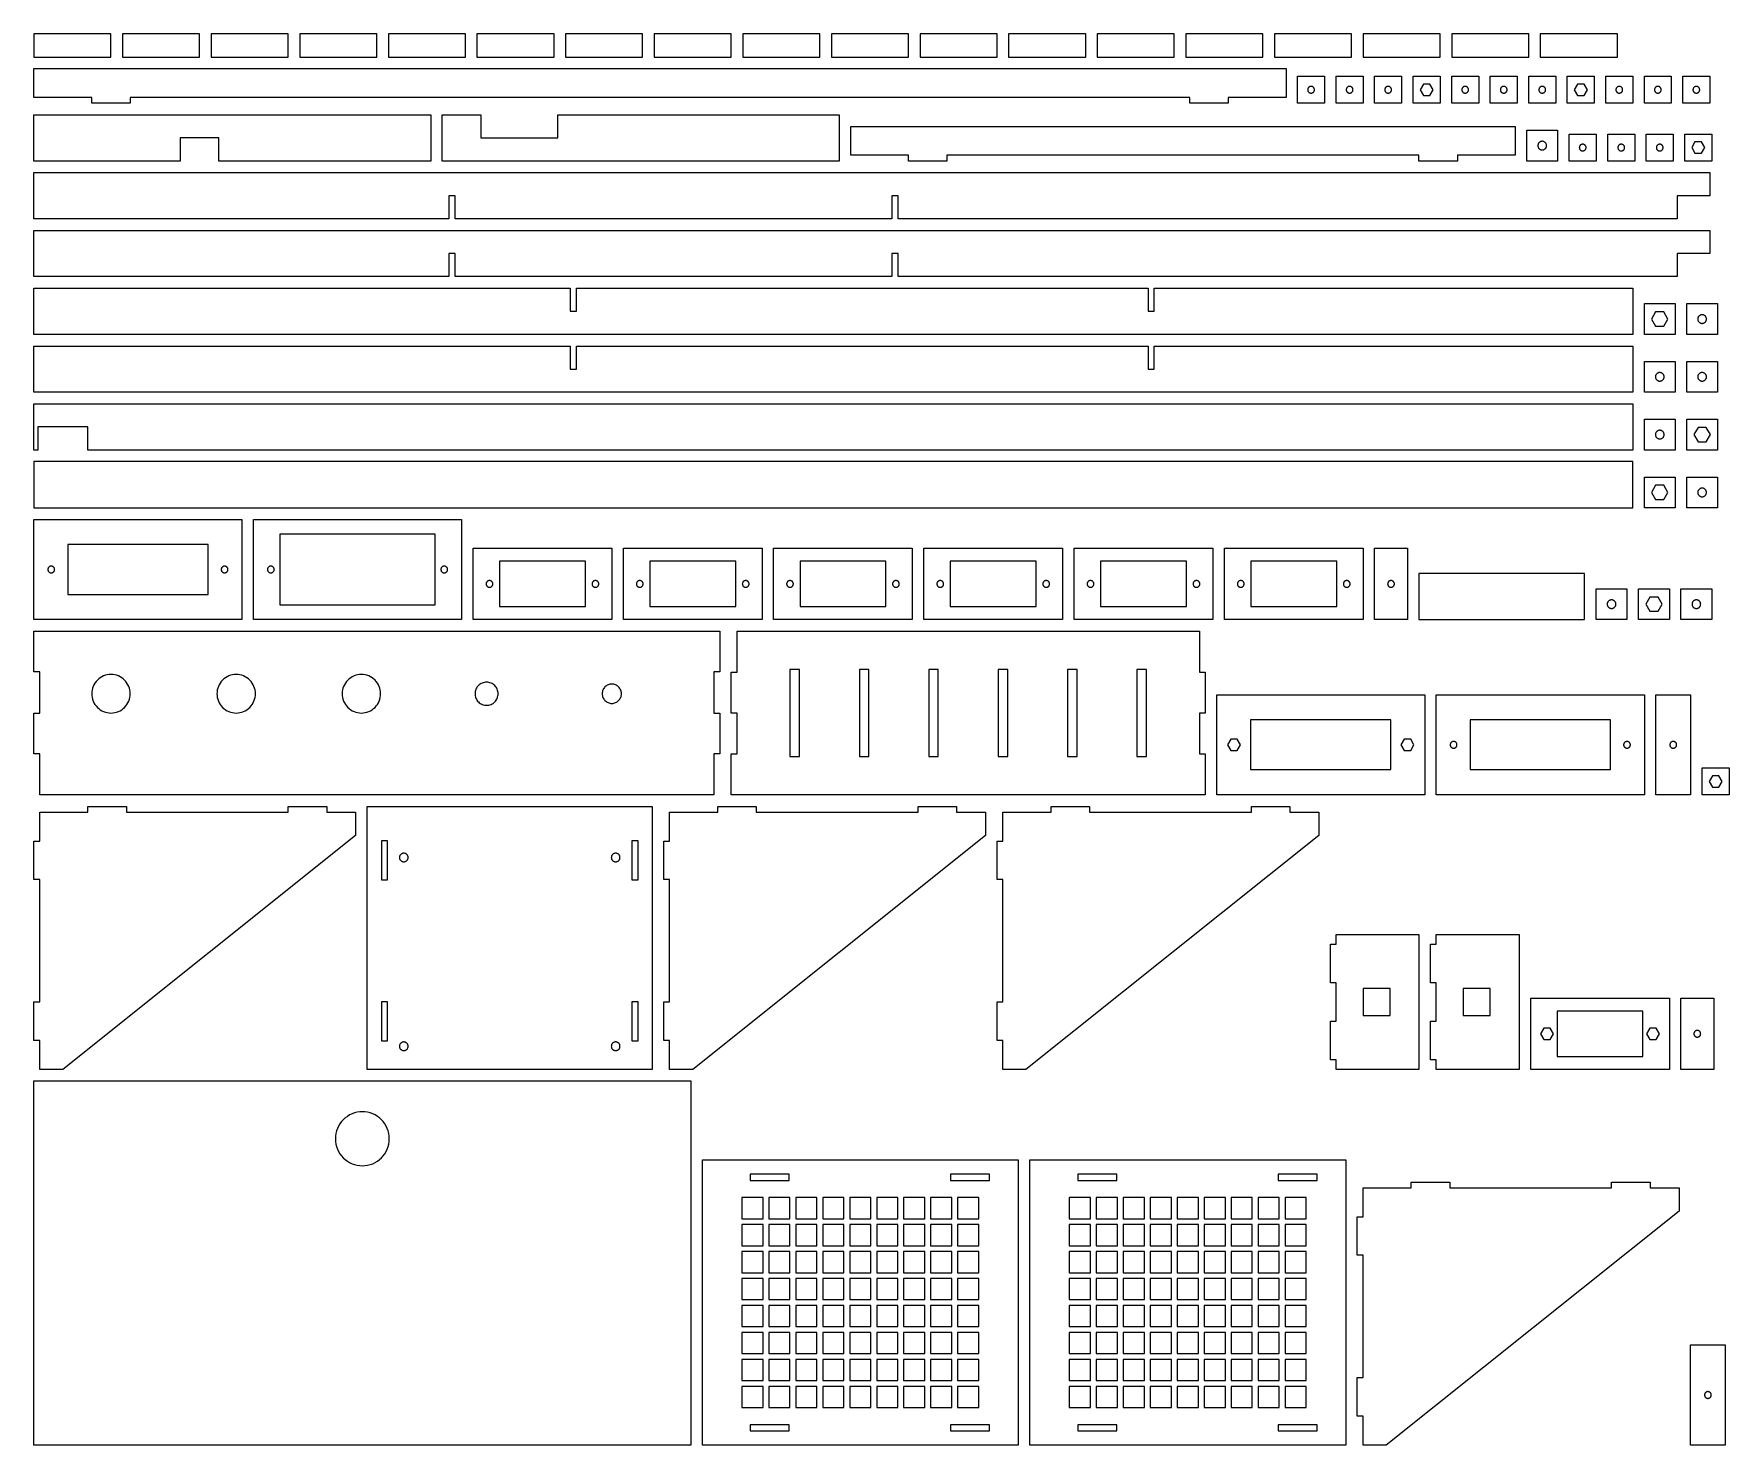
# Model space of a CAD drawing. Header units: millimetres. Extents: x 10 to 890, y 10 to 742.
import ezdxf

# ---------------------------------------------------------------- set-up
doc = ezdxf.new("R2010")
doc.units = ezdxf.units.MM

msp = doc.modelspace()

# ---------------------------------------------------------------- linework, layer by layer
at = {"color": 1}
for points in [[(50, 730.5), (50, 742.5), (10, 742.5), (10, 730.5), (50, 730.5)], [(96, 730.5), (96, 742.5), (56, 742.5), (56, 730.5), (96, 730.5)], [(142, 730.5), (142, 742.5), (102, 742.5), (102, 730.5), (142, 730.5)], [(188, 730.5), (188, 742.5), (148, 742.5), (148, 730.5), (188, 730.5)], [(234, 730.5), (234, 742.5), (194, 742.5), (194, 730.5), (234, 730.5)], [(280, 730.5), (280, 742.5), (240, 742.5), (240, 730.5), (280, 730.5)], [(326, 730.5), (326, 742.5), (286, 742.5), (286, 730.5), (326, 730.5)], [(372, 730.5), (372, 742.5), (332, 742.5), (332, 730.5), (372, 730.5)], [(418, 730.5), (418, 742.5), (378, 742.5), (378, 730.5), (418, 730.5)], [(464, 730.5), (464, 742.5), (424, 742.5), (424, 730.5), (464, 730.5)], [(510, 730.5), (510, 742.5), (470, 742.5), (470, 730.5), (510, 730.5)], [(556, 730.5), (556, 742.5), (516, 742.5), (516, 730.5), (556, 730.5)], [(602, 730.5), (602, 742.5), (562, 742.5), (562, 730.5), (602, 730.5)], [(648, 730.5), (648, 742.5), (608, 742.5), (608, 730.5), (648, 730.5)], [(694, 730.5), (694, 742.5), (654, 742.5), (654, 730.5), (694, 730.5)], [(740, 730.5), (740, 742.5), (700, 742.5), (700, 730.5), (740, 730.5)], [(786, 730.5), (786, 742.5), (746, 742.5), (746, 730.5), (786, 730.5)], [(832, 730.5), (832, 742.5), (792, 742.5), (792, 730.5), (832, 730.5)], [(630, 706.5), (610, 706.5), (610, 709.5), (60, 709.5), (60, 706.5), (40, 706.5), (40, 709.5), (10, 709.5), (10, 724.5), (660, 724.5), (660, 709.5), (630, 709.5), (630, 706.5)], [(666, 706.5), (666, 720.5), (680, 720.5), (680, 706.5), (666, 706.5)], [(674.74, 713.67), (674.72, 713.84), (674.67, 714.01), (674.62, 714.17), (674.54, 714.32), (674.46, 714.47), (674.35, 714.61), (674.24, 714.74), (674.11, 714.85), (673.97, 714.96), (673.82, 715.04), (673.67, 715.12), (673.51, 715.17), (673.34, 715.22), (673.17, 715.24), (673, 715.25), (672.83, 715.24), (672.66, 715.22), (672.49, 715.17), (672.33, 715.12), (672.18, 715.04), (672.03, 714.96), (671.89, 714.85), (671.76, 714.74), (671.65, 714.61), (671.54, 714.47), (671.46, 714.32), (671.38, 714.17), (671.33, 714.01), (671.28, 713.84), (671.26, 713.67), (671.25, 713.5), (671.26, 713.33), (671.28, 713.16), (671.33, 712.99), (671.38, 712.83), (671.46, 712.68), (671.54, 712.53), (671.65, 712.39), (671.76, 712.26), (671.89, 712.15), (672.03, 712.04), (672.18, 711.96), (672.33, 711.88), (672.49, 711.83), (672.66, 711.78), (672.83, 711.76), (673, 711.75), (673.17, 711.76), (673.34, 711.78), (673.51, 711.83), (673.67, 711.88), (673.82, 711.96), (673.97, 712.04), (674.11, 712.15), (674.24, 712.26), (674.35, 712.39), (674.46, 712.53), (674.54, 712.68), (674.62, 712.83), (674.67, 712.99), (674.72, 713.16), (674.74, 713.33), (674.75, 713.5), (674.74, 713.67)], [(686, 706.5), (686, 720.5), (700, 720.5), (700, 706.5), (686, 706.5)], [(694.74, 713.67), (694.72, 713.84), (694.67, 714.01), (694.62, 714.17), (694.54, 714.32), (694.46, 714.47), (694.35, 714.61), (694.24, 714.74), (694.11, 714.85), (693.97, 714.96), (693.82, 715.04), (693.67, 715.12), (693.51, 715.17), (693.34, 715.22), (693.17, 715.24), (693, 715.25), (692.83, 715.24), (692.66, 715.22), (692.49, 715.17), (692.33, 715.12), (692.18, 715.04), (692.03, 714.96), (691.89, 714.85), (691.76, 714.74), (691.65, 714.61), (691.54, 714.47), (691.46, 714.32), (691.38, 714.17), (691.33, 714.01), (691.28, 713.84), (691.26, 713.67), (691.25, 713.5), (691.26, 713.33), (691.28, 713.16), (691.33, 712.99), (691.38, 712.83), (691.46, 712.68), (691.54, 712.53), (691.65, 712.39), (691.76, 712.26), (691.89, 712.15), (692.03, 712.04), (692.18, 711.96), (692.33, 711.88), (692.49, 711.83), (692.66, 711.78), (692.83, 711.76), (693, 711.75), (693.17, 711.76), (693.34, 711.78), (693.51, 711.83), (693.67, 711.88), (693.82, 711.96), (693.97, 712.04), (694.11, 712.15), (694.24, 712.26), (694.35, 712.39), (694.46, 712.53), (694.54, 712.68), (694.62, 712.83), (694.67, 712.99), (694.72, 713.16), (694.74, 713.33), (694.75, 713.5), (694.74, 713.67)], [(706, 706.5), (706, 720.5), (720, 720.5), (720, 706.5), (706, 706.5)], [(714.74, 713.67), (714.72, 713.84), (714.67, 714.01), (714.62, 714.17), (714.54, 714.32), (714.46, 714.47), (714.35, 714.61), (714.24, 714.74), (714.11, 714.85), (713.97, 714.96), (713.82, 715.04), (713.67, 715.12), (713.51, 715.17), (713.34, 715.22), (713.17, 715.24), (713, 715.25), (712.83, 715.24), (712.66, 715.22), (712.49, 715.17), (712.33, 715.12), (712.18, 715.04), (712.03, 714.96), (711.89, 714.85), (711.76, 714.74), (711.65, 714.61), (711.54, 714.47), (711.46, 714.32), (711.38, 714.17), (711.33, 714.01), (711.28, 713.84), (711.26, 713.67), (711.25, 713.5), (711.26, 713.33), (711.28, 713.16), (711.33, 712.99), (711.38, 712.83), (711.46, 712.68), (711.54, 712.53), (711.65, 712.39), (711.76, 712.26), (711.89, 712.15), (712.03, 712.04), (712.18, 711.96), (712.33, 711.88), (712.49, 711.83), (712.66, 711.78), (712.83, 711.76), (713, 711.75), (713.17, 711.76), (713.34, 711.78), (713.51, 711.83), (713.67, 711.88), (713.82, 711.96), (713.97, 712.04), (714.11, 712.15), (714.24, 712.26), (714.35, 712.39), (714.46, 712.53), (714.54, 712.68), (714.62, 712.83), (714.67, 712.99), (714.72, 713.16), (714.74, 713.33), (714.75, 713.5), (714.74, 713.67)], [(726, 706.5), (726, 720.5), (740, 720.5), (740, 706.5), (726, 706.5)], [(734.7, 716.45), (731.3, 716.45), (729.59, 713.5), (731.3, 710.55), (734.7, 710.55), (736.41, 713.5), (734.7, 716.45)], [(746, 706.5), (746, 720.5), (760, 720.5), (760, 706.5), (746, 706.5)], [(754.74, 713.67), (754.72, 713.84), (754.67, 714.01), (754.62, 714.17), (754.54, 714.32), (754.46, 714.47), (754.35, 714.61), (754.24, 714.74), (754.11, 714.85), (753.97, 714.96), (753.82, 715.04), (753.67, 715.12), (753.51, 715.17), (753.34, 715.22), (753.17, 715.24), (753, 715.25), (752.83, 715.24), (752.66, 715.22), (752.49, 715.17), (752.33, 715.12), (752.18, 715.04), (752.03, 714.96), (751.89, 714.85), (751.76, 714.74), (751.65, 714.61), (751.54, 714.47), (751.46, 714.32), (751.38, 714.17), (751.33, 714.01), (751.28, 713.84), (751.26, 713.67), (751.25, 713.5), (751.26, 713.33), (751.28, 713.16), (751.33, 712.99), (751.38, 712.83), (751.46, 712.68), (751.54, 712.53), (751.65, 712.39), (751.76, 712.26), (751.89, 712.15), (752.03, 712.04), (752.18, 711.96), (752.33, 711.88), (752.49, 711.83), (752.66, 711.78), (752.83, 711.76), (753, 711.75), (753.17, 711.76), (753.34, 711.78), (753.51, 711.83), (753.67, 711.88), (753.82, 711.96), (753.97, 712.04), (754.11, 712.15), (754.24, 712.26), (754.35, 712.39), (754.46, 712.53), (754.54, 712.68), (754.62, 712.83), (754.67, 712.99), (754.72, 713.16), (754.74, 713.33), (754.75, 713.5), (754.74, 713.67)], [(766, 706.5), (766, 720.5), (780, 720.5), (780, 706.5), (766, 706.5)], [(774.74, 713.67), (774.72, 713.84), (774.67, 714.01), (774.62, 714.17), (774.54, 714.32), (774.46, 714.47), (774.35, 714.61), (774.24, 714.74), (774.11, 714.85), (773.97, 714.96), (773.82, 715.04), (773.67, 715.12), (773.51, 715.17), (773.34, 715.22), (773.17, 715.24), (773, 715.25), (772.83, 715.24), (772.66, 715.22), (772.49, 715.17), (772.33, 715.12), (772.18, 715.04), (772.03, 714.96), (771.89, 714.85), (771.76, 714.74), (771.65, 714.61), (771.54, 714.47), (771.46, 714.32), (771.38, 714.17), (771.33, 714.01), (771.28, 713.84), (771.26, 713.67), (771.25, 713.5), (771.26, 713.33), (771.28, 713.16), (771.33, 712.99), (771.38, 712.83), (771.46, 712.68), (771.54, 712.53), (771.65, 712.39), (771.76, 712.26), (771.89, 712.15), (772.03, 712.04), (772.18, 711.96), (772.33, 711.88), (772.49, 711.83), (772.66, 711.78), (772.83, 711.76), (773, 711.75), (773.17, 711.76), (773.34, 711.78), (773.51, 711.83), (773.67, 711.88), (773.82, 711.96), (773.97, 712.04), (774.11, 712.15), (774.24, 712.26), (774.35, 712.39), (774.46, 712.53), (774.54, 712.68), (774.62, 712.83), (774.67, 712.99), (774.72, 713.16), (774.74, 713.33), (774.75, 713.5), (774.74, 713.67)], [(786, 706.5), (786, 720.5), (800, 720.5), (800, 706.5), (786, 706.5)], [(794.74, 713.67), (794.72, 713.84), (794.67, 714.01), (794.62, 714.17), (794.54, 714.32), (794.46, 714.47), (794.35, 714.61), (794.24, 714.74), (794.11, 714.85), (793.97, 714.96), (793.82, 715.04), (793.67, 715.12), (793.51, 715.17), (793.34, 715.22), (793.17, 715.24), (793, 715.25), (792.83, 715.24), (792.66, 715.22), (792.49, 715.17), (792.33, 715.12), (792.18, 715.04), (792.03, 714.96), (791.89, 714.85), (791.76, 714.74), (791.65, 714.61), (791.54, 714.47), (791.46, 714.32), (791.38, 714.17), (791.33, 714.01), (791.28, 713.84), (791.26, 713.67), (791.25, 713.5), (791.26, 713.33), (791.28, 713.16), (791.33, 712.99), (791.38, 712.83), (791.46, 712.68), (791.54, 712.53), (791.65, 712.39), (791.76, 712.26), (791.89, 712.15), (792.03, 712.04), (792.18, 711.96), (792.33, 711.88), (792.49, 711.83), (792.66, 711.78), (792.83, 711.76), (793, 711.75), (793.17, 711.76), (793.34, 711.78), (793.51, 711.83), (793.67, 711.88), (793.82, 711.96), (793.97, 712.04), (794.11, 712.15), (794.24, 712.26), (794.35, 712.39), (794.46, 712.53), (794.54, 712.68), (794.62, 712.83), (794.67, 712.99), (794.72, 713.16), (794.74, 713.33), (794.75, 713.5), (794.74, 713.67)], [(806, 706.5), (806, 720.5), (820, 720.5), (820, 706.5), (806, 706.5)], [(814.7, 716.45), (811.3, 716.45), (809.59, 713.5), (811.3, 710.55), (814.7, 710.55), (816.41, 713.5), (814.7, 716.45)], [(826, 706.5), (826, 720.5), (840, 720.5), (840, 706.5), (826, 706.5)], [(834.74, 713.67), (834.72, 713.84), (834.67, 714.01), (834.62, 714.17), (834.54, 714.32), (834.46, 714.47), (834.35, 714.61), (834.24, 714.74), (834.11, 714.85), (833.97, 714.96), (833.82, 715.04), (833.67, 715.12), (833.51, 715.17), (833.34, 715.22), (833.17, 715.24), (833, 715.25), (832.83, 715.24), (832.66, 715.22), (832.49, 715.17), (832.33, 715.12), (832.18, 715.04), (832.03, 714.96), (831.89, 714.85), (831.76, 714.74), (831.65, 714.61), (831.54, 714.47), (831.46, 714.32), (831.38, 714.17), (831.33, 714.01), (831.28, 713.84), (831.26, 713.67), (831.25, 713.5), (831.26, 713.33), (831.28, 713.16), (831.33, 712.99), (831.38, 712.83), (831.46, 712.68), (831.54, 712.53), (831.65, 712.39), (831.76, 712.26), (831.89, 712.15), (832.03, 712.04), (832.18, 711.96), (832.33, 711.88), (832.49, 711.83), (832.66, 711.78), (832.83, 711.76), (833, 711.75), (833.17, 711.76), (833.34, 711.78), (833.51, 711.83), (833.67, 711.88), (833.82, 711.96), (833.97, 712.04), (834.11, 712.15), (834.24, 712.26), (834.35, 712.39), (834.46, 712.53), (834.54, 712.68), (834.62, 712.83), (834.67, 712.99), (834.72, 713.16), (834.74, 713.33), (834.75, 713.5), (834.74, 713.67)], [(846, 706.5), (846, 720.5), (860, 720.5), (860, 706.5), (846, 706.5)], [(854.74, 713.67), (854.72, 713.84), (854.67, 714.01), (854.62, 714.17), (854.54, 714.32), (854.46, 714.47), (854.35, 714.61), (854.24, 714.74), (854.11, 714.85), (853.97, 714.96), (853.82, 715.04), (853.67, 715.12), (853.51, 715.17), (853.34, 715.22), (853.17, 715.24), (853, 715.25), (852.83, 715.24), (852.66, 715.22), (852.49, 715.17), (852.33, 715.12), (852.18, 715.04), (852.03, 714.96), (851.89, 714.85), (851.76, 714.74), (851.65, 714.61), (851.54, 714.47), (851.46, 714.32), (851.38, 714.17), (851.33, 714.01), (851.28, 713.84), (851.26, 713.67), (851.25, 713.5), (851.26, 713.33), (851.28, 713.16), (851.33, 712.99), (851.38, 712.83), (851.46, 712.68), (851.54, 712.53), (851.65, 712.39), (851.76, 712.26), (851.89, 712.15), (852.03, 712.04), (852.18, 711.96), (852.33, 711.88), (852.49, 711.83), (852.66, 711.78), (852.83, 711.76), (853, 711.75), (853.17, 711.76), (853.34, 711.78), (853.51, 711.83), (853.67, 711.88), (853.82, 711.96), (853.97, 712.04), (854.11, 712.15), (854.24, 712.26), (854.35, 712.39), (854.46, 712.53), (854.54, 712.68), (854.62, 712.83), (854.67, 712.99), (854.72, 713.16), (854.74, 713.33), (854.75, 713.5), (854.74, 713.67)], [(866, 706.5), (866, 720.5), (880, 720.5), (880, 706.5), (866, 706.5)], [(874.74, 713.67), (874.72, 713.84), (874.67, 714.01), (874.62, 714.17), (874.54, 714.32), (874.46, 714.47), (874.35, 714.61), (874.24, 714.74), (874.11, 714.85), (873.97, 714.96), (873.82, 715.04), (873.67, 715.12), (873.51, 715.17), (873.34, 715.22), (873.17, 715.24), (873, 715.25), (872.83, 715.24), (872.66, 715.22), (872.49, 715.17), (872.33, 715.12), (872.18, 715.04), (872.03, 714.96), (871.89, 714.85), (871.76, 714.74), (871.65, 714.61), (871.54, 714.47), (871.46, 714.32), (871.38, 714.17), (871.33, 714.01), (871.28, 713.84), (871.26, 713.67), (871.25, 713.5), (871.26, 713.33), (871.28, 713.16), (871.33, 712.99), (871.38, 712.83), (871.46, 712.68), (871.54, 712.53), (871.65, 712.39), (871.76, 712.26), (871.89, 712.15), (872.03, 712.04), (872.18, 711.96), (872.33, 711.88), (872.49, 711.83), (872.66, 711.78), (872.83, 711.76), (873, 711.75), (873.17, 711.76), (873.34, 711.78), (873.51, 711.83), (873.67, 711.88), (873.82, 711.96), (873.97, 712.04), (874.11, 712.15), (874.24, 712.26), (874.35, 712.39), (874.46, 712.53), (874.54, 712.68), (874.62, 712.83), (874.67, 712.99), (874.72, 713.16), (874.74, 713.33), (874.75, 713.5), (874.74, 713.67)], [(10, 676.5), (10, 700.5), (216, 700.5), (216, 676.5), (106, 676.5), (106, 688.5), (86, 688.5), (86, 676.5), (10, 676.5)], [(428, 700.5), (428, 676.5), (222, 676.5), (222, 700.5), (242, 700.5), (242, 688.5), (282, 688.5), (282, 700.5), (428, 700.5)], [(749, 676.5), (729, 676.5), (729, 679.5), (484, 679.5), (484, 676.5), (464, 676.5), (464, 679.5), (434, 679.5), (434, 694.5), (779, 694.5), (779, 679.5), (749, 679.5), (749, 676.5)], [(785, 676.5), (785, 692.5), (801, 692.5), (801, 676.5), (785, 676.5)], [(795.24, 684.72), (795.21, 684.94), (795.15, 685.15), (795.08, 685.36), (794.98, 685.56), (794.87, 685.75), (794.74, 685.93), (794.59, 686.09), (794.43, 686.24), (794.25, 686.37), (794.06, 686.48), (793.86, 686.58), (793.65, 686.65), (793.44, 686.71), (793.22, 686.74), (793, 686.75), (792.78, 686.74), (792.56, 686.71), (792.35, 686.65), (792.14, 686.58), (791.94, 686.48), (791.75, 686.37), (791.57, 686.24), (791.41, 686.09), (791.26, 685.93), (791.13, 685.75), (791.02, 685.56), (790.92, 685.36), (790.85, 685.15), (790.79, 684.94), (790.76, 684.72), (790.75, 684.5), (790.76, 684.28), (790.79, 684.06), (790.85, 683.85), (790.92, 683.64), (791.02, 683.44), (791.13, 683.25), (791.26, 683.07), (791.41, 682.91), (791.57, 682.76), (791.75, 682.63), (791.94, 682.52), (792.14, 682.42), (792.35, 682.35), (792.56, 682.29), (792.78, 682.26), (793, 682.25), (793.22, 682.26), (793.44, 682.29), (793.65, 682.35), (793.86, 682.42), (794.06, 682.52), (794.25, 682.63), (794.43, 682.76), (794.59, 682.91), (794.74, 683.07), (794.87, 683.25), (794.98, 683.44), (795.08, 683.64), (795.15, 683.85), (795.21, 684.06), (795.24, 684.28), (795.25, 684.5), (795.24, 684.72)], [(807, 676.5), (807, 690.5), (821, 690.5), (821, 676.5), (807, 676.5)], [(827, 676.5), (827, 690.5), (841, 690.5), (841, 676.5), (827, 676.5)], [(847, 676.5), (847, 690.5), (861, 690.5), (861, 676.5), (847, 676.5)], [(867, 676.5), (867, 690.5), (881, 690.5), (881, 676.5), (867, 676.5)], [(875.7, 686.45), (872.3, 686.45), (870.59, 683.5), (872.3, 680.55), (875.7, 680.55), (877.41, 683.5), (875.7, 686.45)], [(815.74, 683.67), (815.72, 683.84), (815.67, 684.01), (815.62, 684.17), (815.54, 684.32), (815.46, 684.47), (815.35, 684.61), (815.24, 684.74), (815.11, 684.85), (814.97, 684.96), (814.82, 685.04), (814.67, 685.12), (814.51, 685.17), (814.34, 685.22), (814.17, 685.24), (814, 685.25), (813.83, 685.24), (813.66, 685.22), (813.49, 685.17), (813.33, 685.12), (813.18, 685.04), (813.03, 684.96), (812.89, 684.85), (812.76, 684.74), (812.65, 684.61), (812.54, 684.47), (812.46, 684.32), (812.38, 684.17), (812.33, 684.01), (812.28, 683.84), (812.26, 683.67), (812.25, 683.5), (812.26, 683.33), (812.28, 683.16), (812.33, 682.99), (812.38, 682.83), (812.46, 682.68), (812.54, 682.53), (812.65, 682.39), (812.76, 682.26), (812.89, 682.15), (813.03, 682.04), (813.18, 681.96), (813.33, 681.88), (813.49, 681.83), (813.66, 681.78), (813.83, 681.76), (814, 681.75), (814.17, 681.76), (814.34, 681.78), (814.51, 681.83), (814.67, 681.88), (814.82, 681.96), (814.97, 682.04), (815.11, 682.15), (815.24, 682.26), (815.35, 682.39), (815.46, 682.53), (815.54, 682.68), (815.62, 682.83), (815.67, 682.99), (815.72, 683.16), (815.74, 683.33), (815.75, 683.5), (815.74, 683.67)], [(835.74, 683.67), (835.72, 683.84), (835.67, 684.01), (835.62, 684.17), (835.54, 684.32), (835.46, 684.47), (835.35, 684.61), (835.24, 684.74), (835.11, 684.85), (834.97, 684.96), (834.82, 685.04), (834.67, 685.12), (834.51, 685.17), (834.34, 685.22), (834.17, 685.24), (834, 685.25), (833.83, 685.24), (833.66, 685.22), (833.49, 685.17), (833.33, 685.12), (833.18, 685.04), (833.03, 684.96), (832.89, 684.85), (832.76, 684.74), (832.65, 684.61), (832.54, 684.47), (832.46, 684.32), (832.38, 684.17), (832.33, 684.01), (832.28, 683.84), (832.26, 683.67), (832.25, 683.5), (832.26, 683.33), (832.28, 683.16), (832.33, 682.99), (832.38, 682.83), (832.46, 682.68), (832.54, 682.53), (832.65, 682.39), (832.76, 682.26), (832.89, 682.15), (833.03, 682.04), (833.18, 681.96), (833.33, 681.88), (833.49, 681.83), (833.66, 681.78), (833.83, 681.76), (834, 681.75), (834.17, 681.76), (834.34, 681.78), (834.51, 681.83), (834.67, 681.88), (834.82, 681.96), (834.97, 682.04), (835.11, 682.15), (835.24, 682.26), (835.35, 682.39), (835.46, 682.53), (835.54, 682.68), (835.62, 682.83), (835.67, 682.99), (835.72, 683.16), (835.74, 683.33), (835.75, 683.5), (835.74, 683.67)], [(855.74, 683.67), (855.72, 683.84), (855.67, 684.01), (855.62, 684.17), (855.54, 684.32), (855.46, 684.47), (855.35, 684.61), (855.24, 684.74), (855.11, 684.85), (854.97, 684.96), (854.82, 685.04), (854.67, 685.12), (854.51, 685.17), (854.34, 685.22), (854.17, 685.24), (854, 685.25), (853.83, 685.24), (853.66, 685.22), (853.49, 685.17), (853.33, 685.12), (853.18, 685.04), (853.03, 684.96), (852.89, 684.85), (852.76, 684.74), (852.65, 684.61), (852.54, 684.47), (852.46, 684.32), (852.38, 684.17), (852.33, 684.01), (852.28, 683.84), (852.26, 683.67), (852.25, 683.5), (852.26, 683.33), (852.28, 683.16), (852.33, 682.99), (852.38, 682.83), (852.46, 682.68), (852.54, 682.53), (852.65, 682.39), (852.76, 682.26), (852.89, 682.15), (853.03, 682.04), (853.18, 681.96), (853.33, 681.88), (853.49, 681.83), (853.66, 681.78), (853.83, 681.76), (854, 681.75), (854.17, 681.76), (854.34, 681.78), (854.51, 681.83), (854.67, 681.88), (854.82, 681.96), (854.97, 682.04), (855.11, 682.15), (855.24, 682.26), (855.35, 682.39), (855.46, 682.53), (855.54, 682.68), (855.62, 682.83), (855.67, 682.99), (855.72, 683.16), (855.74, 683.33), (855.75, 683.5), (855.74, 683.67)], [(880, 670.5), (880, 658.5), (863, 658.5), (863, 646.5), (458.6, 646.5), (458.6, 658.5), (455.4, 658.5), (455.4, 646.5), (228.6, 646.5), (228.6, 658.5), (225.4, 658.5), (225.4, 646.5), (10, 646.5), (10, 670.5), (880, 670.5)], [(880, 640.5), (880, 628.5), (863, 628.5), (863, 616.5), (458.6, 616.5), (458.6, 628.5), (455.4, 628.5), (455.4, 616.5), (228.6, 616.5), (228.6, 628.5), (225.4, 628.5), (225.4, 616.5), (10, 616.5), (10, 640.5), (880, 640.5)], [(840, 586.5), (10, 586.5), (10, 610.5), (288.4, 610.5), (288.4, 598.5), (291.6, 598.5), (291.6, 610.5), (588.4, 610.5), (588.4, 598.5), (591.6, 598.5), (591.6, 610.5), (840, 610.5), (840, 586.5)], [(846, 586.5), (846, 602.5), (862, 602.5), (862, 586.5), (846, 586.5)], [(868, 586.5), (868, 602.5), (884, 602.5), (884, 586.5), (868, 586.5)], [(856.14, 598.2), (851.86, 598.2), (849.73, 594.5), (851.86, 590.8), (856.14, 590.8), (858.27, 594.5), (856.14, 598.2)], [(878.24, 594.72), (878.21, 594.94), (878.15, 595.15), (878.08, 595.36), (877.98, 595.56), (877.87, 595.75), (877.74, 595.93), (877.59, 596.09), (877.43, 596.24), (877.25, 596.37), (877.06, 596.48), (876.86, 596.58), (876.65, 596.65), (876.44, 596.71), (876.22, 596.74), (876, 596.75), (875.78, 596.74), (875.56, 596.71), (875.35, 596.65), (875.14, 596.58), (874.94, 596.48), (874.75, 596.37), (874.57, 596.24), (874.41, 596.09), (874.26, 595.93), (874.13, 595.75), (874.02, 595.56), (873.92, 595.36), (873.85, 595.15), (873.79, 594.94), (873.76, 594.72), (873.75, 594.5), (873.76, 594.28), (873.79, 594.06), (873.85, 593.85), (873.92, 593.64), (874.02, 593.44), (874.13, 593.25), (874.26, 593.07), (874.41, 592.91), (874.57, 592.76), (874.75, 592.63), (874.94, 592.52), (875.14, 592.42), (875.35, 592.35), (875.56, 592.29), (875.78, 592.26), (876, 592.25), (876.22, 592.26), (876.44, 592.29), (876.65, 592.35), (876.86, 592.42), (877.06, 592.52), (877.25, 592.63), (877.43, 592.76), (877.59, 592.91), (877.74, 593.07), (877.87, 593.25), (877.98, 593.44), (878.08, 593.64), (878.15, 593.85), (878.21, 594.06), (878.24, 594.28), (878.25, 594.5), (878.24, 594.72)], [(840, 556.5), (10, 556.5), (10, 580.5), (288.4, 580.5), (288.4, 568.5), (291.6, 568.5), (291.6, 580.5), (588.4, 580.5), (588.4, 568.5), (591.6, 568.5), (591.6, 580.5), (840, 580.5), (840, 556.5)], [(846, 556.5), (846, 572.5), (862, 572.5), (862, 556.5), (846, 556.5)], [(868, 556.5), (868, 572.5), (884, 572.5), (884, 556.5), (868, 556.5)], [(856.24, 564.72), (856.21, 564.94), (856.15, 565.15), (856.08, 565.36), (855.98, 565.56), (855.87, 565.75), (855.74, 565.93), (855.59, 566.09), (855.43, 566.24), (855.25, 566.37), (855.06, 566.48), (854.86, 566.58), (854.65, 566.65), (854.44, 566.71), (854.22, 566.74), (854, 566.75), (853.78, 566.74), (853.56, 566.71), (853.35, 566.65), (853.14, 566.58), (852.94, 566.48), (852.75, 566.37), (852.57, 566.24), (852.41, 566.09), (852.26, 565.93), (852.13, 565.75), (852.02, 565.56), (851.92, 565.36), (851.85, 565.15), (851.79, 564.94), (851.76, 564.72), (851.75, 564.5), (851.76, 564.28), (851.79, 564.06), (851.85, 563.85), (851.92, 563.64), (852.02, 563.44), (852.13, 563.25), (852.26, 563.07), (852.41, 562.91), (852.57, 562.76), (852.75, 562.63), (852.94, 562.52), (853.14, 562.42), (853.35, 562.35), (853.56, 562.29), (853.78, 562.26), (854, 562.25), (854.22, 562.26), (854.44, 562.29), (854.65, 562.35), (854.86, 562.42), (855.06, 562.52), (855.25, 562.63), (855.43, 562.76), (855.59, 562.91), (855.74, 563.07), (855.87, 563.25), (855.98, 563.44), (856.08, 563.64), (856.15, 563.85), (856.21, 564.06), (856.24, 564.28), (856.25, 564.5), (856.24, 564.72)], [(878.24, 564.72), (878.21, 564.94), (878.15, 565.15), (878.08, 565.36), (877.98, 565.56), (877.87, 565.75), (877.74, 565.93), (877.59, 566.09), (877.43, 566.24), (877.25, 566.37), (877.06, 566.48), (876.86, 566.58), (876.65, 566.65), (876.44, 566.71), (876.22, 566.74), (876, 566.75), (875.78, 566.74), (875.56, 566.71), (875.35, 566.65), (875.14, 566.58), (874.94, 566.48), (874.75, 566.37), (874.57, 566.24), (874.41, 566.09), (874.26, 565.93), (874.13, 565.75), (874.02, 565.56), (873.92, 565.36), (873.85, 565.15), (873.79, 564.94), (873.76, 564.72), (873.75, 564.5), (873.76, 564.28), (873.79, 564.06), (873.85, 563.85), (873.92, 563.64), (874.02, 563.44), (874.13, 563.25), (874.26, 563.07), (874.41, 562.91), (874.57, 562.76), (874.75, 562.63), (874.94, 562.52), (875.14, 562.42), (875.35, 562.35), (875.56, 562.29), (875.78, 562.26), (876, 562.25), (876.22, 562.26), (876.44, 562.29), (876.65, 562.35), (876.86, 562.42), (877.06, 562.52), (877.25, 562.63), (877.43, 562.76), (877.59, 562.91), (877.74, 563.07), (877.87, 563.25), (877.98, 563.44), (878.08, 563.64), (878.15, 563.85), (878.21, 564.06), (878.24, 564.28), (878.25, 564.5), (878.24, 564.72)], [(10, 526.5), (10, 550.5), (840, 550.5), (840, 526.5), (38, 526.5), (38, 538.5), (12, 538.5), (12, 526.5), (10, 526.5)], [(846, 526.5), (846, 542.5), (862, 542.5), (862, 526.5), (846, 526.5)], [(868, 526.5), (868, 542.5), (884, 542.5), (884, 526.5), (868, 526.5)], [(878.14, 538.2), (873.86, 538.2), (871.73, 534.5), (873.86, 530.8), (878.14, 530.8), (880.27, 534.5), (878.14, 538.2)], [(856.24, 534.72), (856.21, 534.94), (856.15, 535.15), (856.08, 535.36), (855.98, 535.56), (855.87, 535.75), (855.74, 535.93), (855.59, 536.09), (855.43, 536.24), (855.25, 536.37), (855.06, 536.48), (854.86, 536.58), (854.65, 536.65), (854.44, 536.71), (854.22, 536.74), (854, 536.75), (853.78, 536.74), (853.56, 536.71), (853.35, 536.65), (853.14, 536.58), (852.94, 536.48), (852.75, 536.37), (852.57, 536.24), (852.41, 536.09), (852.26, 535.93), (852.13, 535.75), (852.02, 535.56), (851.92, 535.36), (851.85, 535.15), (851.79, 534.94), (851.76, 534.72), (851.75, 534.5), (851.76, 534.28), (851.79, 534.06), (851.85, 533.85), (851.92, 533.64), (852.02, 533.44), (852.13, 533.25), (852.26, 533.07), (852.41, 532.91), (852.57, 532.76), (852.75, 532.63), (852.94, 532.52), (853.14, 532.42), (853.35, 532.35), (853.56, 532.29), (853.78, 532.26), (854, 532.25), (854.22, 532.26), (854.44, 532.29), (854.65, 532.35), (854.86, 532.42), (855.06, 532.52), (855.25, 532.63), (855.43, 532.76), (855.59, 532.91), (855.74, 533.07), (855.87, 533.25), (855.98, 533.44), (856.08, 533.64), (856.15, 533.85), (856.21, 534.06), (856.24, 534.28), (856.25, 534.5), (856.24, 534.72)], [(840, 496.5), (840, 520.5), (10, 520.5), (10, 496.5), (840, 496.5)], [(846, 496.5), (846, 512.5), (862, 512.5), (862, 496.5), (846, 496.5)], [(868, 496.5), (868, 512.5), (884, 512.5), (884, 496.5), (868, 496.5)], [(856.14, 508.2), (851.86, 508.2), (849.73, 504.5), (851.86, 500.8), (856.14, 500.8), (858.27, 504.5), (856.14, 508.2)], [(878.24, 504.72), (878.21, 504.94), (878.15, 505.15), (878.08, 505.36), (877.98, 505.56), (877.87, 505.75), (877.74, 505.93), (877.59, 506.09), (877.43, 506.24), (877.25, 506.37), (877.06, 506.48), (876.86, 506.58), (876.65, 506.65), (876.44, 506.71), (876.22, 506.74), (876, 506.75), (875.78, 506.74), (875.56, 506.71), (875.35, 506.65), (875.14, 506.58), (874.94, 506.48), (874.75, 506.37), (874.57, 506.24), (874.41, 506.09), (874.26, 505.93), (874.13, 505.75), (874.02, 505.56), (873.92, 505.36), (873.85, 505.15), (873.79, 504.94), (873.76, 504.72), (873.75, 504.5), (873.76, 504.28), (873.79, 504.06), (873.85, 503.85), (873.92, 503.64), (874.02, 503.44), (874.13, 503.25), (874.26, 503.07), (874.41, 502.91), (874.57, 502.76), (874.75, 502.63), (874.94, 502.52), (875.14, 502.42), (875.35, 502.35), (875.56, 502.29), (875.78, 502.26), (876, 502.25), (876.22, 502.26), (876.44, 502.29), (876.65, 502.35), (876.86, 502.42), (877.06, 502.52), (877.25, 502.63), (877.43, 502.76), (877.59, 502.91), (877.74, 503.07), (877.87, 503.25), (877.98, 503.44), (878.08, 503.64), (878.15, 503.85), (878.21, 504.06), (878.24, 504.28), (878.25, 504.5), (878.24, 504.72)], [(118, 490.5), (118, 438.5), (10, 438.5), (10, 490.5), (118, 490.5)], [(232, 490.5), (232, 438.5), (124, 438.5), (124, 490.5), (232, 490.5)], [(27.6, 451.6), (100.4, 451.6), (100.4, 477.4), (27.6, 477.4), (27.6, 451.6)], [(137.7, 446.2), (218.3, 446.2), (218.3, 482.8), (137.7, 482.8), (137.7, 446.2)], [(310, 475.5), (310, 438.5), (238, 438.5), (238, 475.5), (310, 475.5)], [(388, 475.5), (388, 438.5), (316, 438.5), (316, 475.5), (388, 475.5)], [(466, 475.5), (466, 438.5), (394, 438.5), (394, 475.5), (466, 475.5)], [(544, 475.5), (544, 438.5), (472, 438.5), (472, 475.5), (544, 475.5)], [(622, 475.5), (622, 438.5), (550, 438.5), (550, 475.5), (622, 475.5)], [(700, 475.5), (700, 438.5), (628, 438.5), (628, 475.5), (700, 475.5)], [(706, 438.5), (706, 475.5), (723, 475.5), (723, 438.5), (706, 438.5)], [(251.7, 445.2), (296.3, 445.2), (296.3, 468.8), (251.7, 468.8), (251.7, 445.2)], [(329.7, 445.2), (374.3, 445.2), (374.3, 468.8), (329.7, 468.8), (329.7, 445.2)], [(407.7, 445.2), (452.3, 445.2), (452.3, 468.8), (407.7, 468.8), (407.7, 445.2)], [(485.7, 445.2), (530.3, 445.2), (530.3, 468.8), (485.7, 468.8), (485.7, 445.2)], [(563.7, 445.2), (608.3, 445.2), (608.3, 468.8), (563.7, 468.8), (563.7, 445.2)], [(641.7, 445.2), (686.3, 445.2), (686.3, 468.8), (641.7, 468.8), (641.7, 445.2)], [(20.72, 464.84), (20.67, 465.01), (20.62, 465.17), (20.54, 465.32), (20.46, 465.47), (20.35, 465.61), (20.24, 465.74), (20.11, 465.85), (19.97, 465.96), (19.82, 466.04), (19.67, 466.12), (19.51, 466.17), (19.34, 466.22), (19.17, 466.24), (19, 466.25), (18.83, 466.24), (18.66, 466.22), (18.49, 466.17), (18.33, 466.12), (18.18, 466.04), (18.03, 465.96), (17.89, 465.85), (17.76, 465.74), (17.65, 465.61), (17.54, 465.47), (17.46, 465.32), (17.38, 465.17), (17.33, 465.01), (17.28, 464.84), (17.26, 464.67), (17.25, 464.5), (17.26, 464.33), (17.28, 464.16), (17.33, 463.99), (17.38, 463.83), (17.46, 463.68), (17.54, 463.53), (17.65, 463.39), (17.76, 463.26), (17.89, 463.15), (18.03, 463.04), (18.18, 462.96), (18.33, 462.88), (18.49, 462.83), (18.66, 462.78), (18.83, 462.76), (19, 462.75), (19.17, 462.76), (19.34, 462.78), (19.51, 462.83), (19.67, 462.88), (19.82, 462.96), (19.97, 463.04), (20.11, 463.15), (20.24, 463.26), (20.35, 463.39), (20.46, 463.53), (20.54, 463.68), (20.62, 463.83), (20.67, 463.99), (20.72, 464.16), (20.74, 464.33), (20.75, 464.5), (20.74, 464.67), (20.72, 464.84)], [(110.74, 464.67), (110.72, 464.84), (110.67, 465.01), (110.62, 465.17), (110.54, 465.32), (110.46, 465.47), (110.35, 465.61), (110.24, 465.74), (110.11, 465.85), (109.97, 465.96), (109.82, 466.04), (109.67, 466.12), (109.51, 466.17), (109.34, 466.22), (109.17, 466.24), (109, 466.25), (108.83, 466.24), (108.66, 466.22), (108.49, 466.17), (108.33, 466.12), (108.18, 466.04), (108.03, 465.96), (107.89, 465.85), (107.76, 465.74), (107.65, 465.61), (107.54, 465.47), (107.46, 465.32), (107.38, 465.17), (107.33, 465.01), (107.28, 464.84), (107.26, 464.67), (107.25, 464.5), (107.26, 464.33), (107.28, 464.16), (107.33, 463.99), (107.38, 463.83), (107.46, 463.68), (107.54, 463.53), (107.65, 463.39), (107.76, 463.26), (107.89, 463.15), (108.03, 463.04), (108.18, 462.96), (108.33, 462.88), (108.49, 462.83), (108.66, 462.78), (108.83, 462.76), (109, 462.75), (109.17, 462.76), (109.34, 462.78), (109.51, 462.83), (109.67, 462.88), (109.82, 462.96), (109.97, 463.04), (110.11, 463.15), (110.24, 463.26), (110.35, 463.39), (110.46, 463.53), (110.54, 463.68), (110.62, 463.83), (110.67, 463.99), (110.72, 464.16), (110.74, 464.33), (110.75, 464.5), (110.74, 464.67)], [(134.72, 464.84), (134.67, 465.01), (134.62, 465.17), (134.54, 465.32), (134.46, 465.47), (134.35, 465.61), (134.24, 465.74), (134.11, 465.85), (133.97, 465.96), (133.82, 466.04), (133.67, 466.12), (133.51, 466.17), (133.34, 466.22), (133.17, 466.24), (133, 466.25), (132.83, 466.24), (132.66, 466.22), (132.49, 466.17), (132.33, 466.12), (132.18, 466.04), (132.03, 465.96), (131.89, 465.85), (131.76, 465.74), (131.65, 465.61), (131.54, 465.47), (131.46, 465.32), (131.38, 465.17), (131.33, 465.01), (131.28, 464.84), (131.26, 464.67), (131.25, 464.5), (131.26, 464.33), (131.28, 464.16), (131.33, 463.99), (131.38, 463.83), (131.46, 463.68), (131.54, 463.53), (131.65, 463.39), (131.76, 463.26), (131.89, 463.15), (132.03, 463.04), (132.18, 462.96), (132.33, 462.88), (132.49, 462.83), (132.66, 462.78), (132.83, 462.76), (133, 462.75), (133.17, 462.76), (133.34, 462.78), (133.51, 462.83), (133.67, 462.88), (133.82, 462.96), (133.97, 463.04), (134.11, 463.15), (134.24, 463.26), (134.35, 463.39), (134.46, 463.53), (134.54, 463.68), (134.62, 463.83), (134.67, 463.99), (134.72, 464.16), (134.74, 464.33), (134.75, 464.5), (134.74, 464.67), (134.72, 464.84)], [(224.74, 464.67), (224.72, 464.84), (224.67, 465.01), (224.62, 465.17), (224.54, 465.32), (224.46, 465.47), (224.35, 465.61), (224.24, 465.74), (224.11, 465.85), (223.97, 465.96), (223.82, 466.04), (223.67, 466.12), (223.51, 466.17), (223.34, 466.22), (223.17, 466.24), (223, 466.25), (222.83, 466.24), (222.66, 466.22), (222.49, 466.17), (222.33, 466.12), (222.18, 466.04), (222.03, 465.96), (221.89, 465.85), (221.76, 465.74), (221.65, 465.61), (221.54, 465.47), (221.46, 465.32), (221.38, 465.17), (221.33, 465.01), (221.28, 464.84), (221.26, 464.67), (221.25, 464.5), (221.26, 464.33), (221.28, 464.16), (221.33, 463.99), (221.38, 463.83), (221.46, 463.68), (221.54, 463.53), (221.65, 463.39), (221.76, 463.26), (221.89, 463.15), (222.03, 463.04), (222.18, 462.96), (222.33, 462.88), (222.49, 462.83), (222.66, 462.78), (222.83, 462.76), (223, 462.75), (223.17, 462.76), (223.34, 462.78), (223.51, 462.83), (223.67, 462.88), (223.82, 462.96), (223.97, 463.04), (224.11, 463.15), (224.24, 463.26), (224.35, 463.39), (224.46, 463.53), (224.54, 463.68), (224.62, 463.83), (224.67, 463.99), (224.72, 464.16), (224.74, 464.33), (224.75, 464.5), (224.74, 464.67)], [(248.22, 457.34), (248.17, 457.51), (248.12, 457.67), (248.04, 457.82), (247.96, 457.97), (247.85, 458.11), (247.74, 458.24), (247.61, 458.35), (247.47, 458.46), (247.32, 458.54), (247.17, 458.62), (247.01, 458.67), (246.84, 458.72), (246.67, 458.74), (246.5, 458.75), (246.33, 458.74), (246.16, 458.72), (245.99, 458.67), (245.83, 458.62), (245.68, 458.54), (245.53, 458.46), (245.39, 458.35), (245.26, 458.24), (245.15, 458.11), (245.04, 457.97), (244.96, 457.82), (244.88, 457.67), (244.83, 457.51), (244.78, 457.34), (244.76, 457.17), (244.75, 457), (244.76, 456.83), (244.78, 456.66), (244.83, 456.49), (244.88, 456.33), (244.96, 456.18), (245.04, 456.03), (245.15, 455.89), (245.26, 455.76), (245.39, 455.65), (245.53, 455.54), (245.68, 455.46), (245.83, 455.38), (245.99, 455.33), (246.16, 455.28), (246.33, 455.26), (246.5, 455.25), (246.67, 455.26), (246.84, 455.28), (247.01, 455.33), (247.17, 455.38), (247.32, 455.46), (247.47, 455.54), (247.61, 455.65), (247.74, 455.76), (247.85, 455.89), (247.96, 456.03), (248.04, 456.18), (248.12, 456.33), (248.17, 456.49), (248.22, 456.66), (248.24, 456.83), (248.25, 457), (248.24, 457.17), (248.22, 457.34)], [(303.24, 457.17), (303.22, 457.34), (303.17, 457.51), (303.12, 457.67), (303.04, 457.82), (302.96, 457.97), (302.85, 458.11), (302.74, 458.24), (302.61, 458.35), (302.47, 458.46), (302.32, 458.54), (302.17, 458.62), (302.01, 458.67), (301.84, 458.72), (301.67, 458.74), (301.5, 458.75), (301.33, 458.74), (301.16, 458.72), (300.99, 458.67), (300.83, 458.62), (300.68, 458.54), (300.53, 458.46), (300.39, 458.35), (300.26, 458.24), (300.15, 458.11), (300.04, 457.97), (299.96, 457.82), (299.88, 457.67), (299.83, 457.51), (299.78, 457.34), (299.76, 457.17), (299.75, 457), (299.76, 456.83), (299.78, 456.66), (299.83, 456.49), (299.88, 456.33), (299.96, 456.18), (300.04, 456.03), (300.15, 455.89), (300.26, 455.76), (300.39, 455.65), (300.53, 455.54), (300.68, 455.46), (300.83, 455.38), (300.99, 455.33), (301.16, 455.28), (301.33, 455.26), (301.5, 455.25), (301.67, 455.26), (301.84, 455.28), (302.01, 455.33), (302.17, 455.38), (302.32, 455.46), (302.47, 455.54), (302.61, 455.65), (302.74, 455.76), (302.85, 455.89), (302.96, 456.03), (303.04, 456.18), (303.12, 456.33), (303.17, 456.49), (303.22, 456.66), (303.24, 456.83), (303.25, 457), (303.24, 457.17)], [(326.22, 457.34), (326.17, 457.51), (326.12, 457.67), (326.04, 457.82), (325.96, 457.97), (325.85, 458.11), (325.74, 458.24), (325.61, 458.35), (325.47, 458.46), (325.32, 458.54), (325.17, 458.62), (325.01, 458.67), (324.84, 458.72), (324.67, 458.74), (324.5, 458.75), (324.33, 458.74), (324.16, 458.72), (323.99, 458.67), (323.83, 458.62), (323.68, 458.54), (323.53, 458.46), (323.39, 458.35), (323.26, 458.24), (323.15, 458.11), (323.04, 457.97), (322.96, 457.82), (322.88, 457.67), (322.83, 457.51), (322.78, 457.34), (322.76, 457.17), (322.75, 457), (322.76, 456.83), (322.78, 456.66), (322.83, 456.49), (322.88, 456.33), (322.96, 456.18), (323.04, 456.03), (323.15, 455.89), (323.26, 455.76), (323.39, 455.65), (323.53, 455.54), (323.68, 455.46), (323.83, 455.38), (323.99, 455.33), (324.16, 455.28), (324.33, 455.26), (324.5, 455.25), (324.67, 455.26), (324.84, 455.28), (325.01, 455.33), (325.17, 455.38), (325.32, 455.46), (325.47, 455.54), (325.61, 455.65), (325.74, 455.76), (325.85, 455.89), (325.96, 456.03), (326.04, 456.18), (326.12, 456.33), (326.17, 456.49), (326.22, 456.66), (326.24, 456.83), (326.25, 457), (326.24, 457.17), (326.22, 457.34)], [(381.24, 457.17), (381.22, 457.34), (381.17, 457.51), (381.12, 457.67), (381.04, 457.82), (380.96, 457.97), (380.85, 458.11), (380.74, 458.24), (380.61, 458.35), (380.47, 458.46), (380.32, 458.54), (380.17, 458.62), (380.01, 458.67), (379.84, 458.72), (379.67, 458.74), (379.5, 458.75), (379.33, 458.74), (379.16, 458.72), (378.99, 458.67), (378.83, 458.62), (378.68, 458.54), (378.53, 458.46), (378.39, 458.35), (378.26, 458.24), (378.15, 458.11), (378.04, 457.97), (377.96, 457.82), (377.88, 457.67), (377.83, 457.51), (377.78, 457.34), (377.76, 457.17), (377.75, 457), (377.76, 456.83), (377.78, 456.66), (377.83, 456.49), (377.88, 456.33), (377.96, 456.18), (378.04, 456.03), (378.15, 455.89), (378.26, 455.76), (378.39, 455.65), (378.53, 455.54), (378.68, 455.46), (378.83, 455.38), (378.99, 455.33), (379.16, 455.28), (379.33, 455.26), (379.5, 455.25), (379.67, 455.26), (379.84, 455.28), (380.01, 455.33), (380.17, 455.38), (380.32, 455.46), (380.47, 455.54), (380.61, 455.65), (380.74, 455.76), (380.85, 455.89), (380.96, 456.03), (381.04, 456.18), (381.12, 456.33), (381.17, 456.49), (381.22, 456.66), (381.24, 456.83), (381.25, 457), (381.24, 457.17)], [(404.22, 457.34), (404.17, 457.51), (404.12, 457.67), (404.04, 457.82), (403.96, 457.97), (403.85, 458.11), (403.74, 458.24), (403.61, 458.35), (403.47, 458.46), (403.32, 458.54), (403.17, 458.62), (403.01, 458.67), (402.84, 458.72), (402.67, 458.74), (402.5, 458.75), (402.33, 458.74), (402.16, 458.72), (401.99, 458.67), (401.83, 458.62), (401.68, 458.54), (401.53, 458.46), (401.39, 458.35), (401.26, 458.24), (401.15, 458.11), (401.04, 457.97), (400.96, 457.82), (400.88, 457.67), (400.83, 457.51), (400.78, 457.34), (400.76, 457.17), (400.75, 457), (400.76, 456.83), (400.78, 456.66), (400.83, 456.49), (400.88, 456.33), (400.96, 456.18), (401.04, 456.03), (401.15, 455.89), (401.26, 455.76), (401.39, 455.65), (401.53, 455.54), (401.68, 455.46), (401.83, 455.38), (401.99, 455.33), (402.16, 455.28), (402.33, 455.26), (402.5, 455.25), (402.67, 455.26), (402.84, 455.28), (403.01, 455.33), (403.17, 455.38), (403.32, 455.46), (403.47, 455.54), (403.61, 455.65), (403.74, 455.76), (403.85, 455.89), (403.96, 456.03), (404.04, 456.18), (404.12, 456.33), (404.17, 456.49), (404.22, 456.66), (404.24, 456.83), (404.25, 457), (404.24, 457.17), (404.22, 457.34)], [(459.24, 457.17), (459.22, 457.34), (459.17, 457.51), (459.12, 457.67), (459.04, 457.82), (458.96, 457.97), (458.85, 458.11), (458.74, 458.24), (458.61, 458.35), (458.47, 458.46), (458.32, 458.54), (458.17, 458.62), (458.01, 458.67), (457.84, 458.72), (457.67, 458.74), (457.5, 458.75), (457.33, 458.74), (457.16, 458.72), (456.99, 458.67), (456.83, 458.62), (456.68, 458.54), (456.53, 458.46), (456.39, 458.35), (456.26, 458.24), (456.15, 458.11), (456.04, 457.97), (455.96, 457.82), (455.88, 457.67), (455.83, 457.51), (455.78, 457.34), (455.76, 457.17), (455.75, 457), (455.76, 456.83), (455.78, 456.66), (455.83, 456.49), (455.88, 456.33), (455.96, 456.18), (456.04, 456.03), (456.15, 455.89), (456.26, 455.76), (456.39, 455.65), (456.53, 455.54), (456.68, 455.46), (456.83, 455.38), (456.99, 455.33), (457.16, 455.28), (457.33, 455.26), (457.5, 455.25), (457.67, 455.26), (457.84, 455.28), (458.01, 455.33), (458.17, 455.38), (458.32, 455.46), (458.47, 455.54), (458.61, 455.65), (458.74, 455.76), (458.85, 455.89), (458.96, 456.03), (459.04, 456.18), (459.12, 456.33), (459.17, 456.49), (459.22, 456.66), (459.24, 456.83), (459.25, 457), (459.24, 457.17)], [(482.22, 457.34), (482.17, 457.51), (482.12, 457.67), (482.04, 457.82), (481.96, 457.97), (481.85, 458.11), (481.74, 458.24), (481.61, 458.35), (481.47, 458.46), (481.32, 458.54), (481.17, 458.62), (481.01, 458.67), (480.84, 458.72), (480.67, 458.74), (480.5, 458.75), (480.33, 458.74), (480.16, 458.72), (479.99, 458.67), (479.83, 458.62), (479.68, 458.54), (479.53, 458.46), (479.39, 458.35), (479.26, 458.24), (479.15, 458.11), (479.04, 457.97), (478.96, 457.82), (478.88, 457.67), (478.83, 457.51), (478.78, 457.34), (478.76, 457.17), (478.75, 457), (478.76, 456.83), (478.78, 456.66), (478.83, 456.49), (478.88, 456.33), (478.96, 456.18), (479.04, 456.03), (479.15, 455.89), (479.26, 455.76), (479.39, 455.65), (479.53, 455.54), (479.68, 455.46), (479.83, 455.38), (479.99, 455.33), (480.16, 455.28), (480.33, 455.26), (480.5, 455.25), (480.67, 455.26), (480.84, 455.28), (481.01, 455.33), (481.17, 455.38), (481.32, 455.46), (481.47, 455.54), (481.61, 455.65), (481.74, 455.76), (481.85, 455.89), (481.96, 456.03), (482.04, 456.18), (482.12, 456.33), (482.17, 456.49), (482.22, 456.66), (482.24, 456.83), (482.25, 457), (482.24, 457.17), (482.22, 457.34)], [(537.24, 457.17), (537.22, 457.34), (537.17, 457.51), (537.12, 457.67), (537.04, 457.82), (536.96, 457.97), (536.85, 458.11), (536.74, 458.24), (536.61, 458.35), (536.47, 458.46), (536.32, 458.54), (536.17, 458.62), (536.01, 458.67), (535.84, 458.72), (535.67, 458.74), (535.5, 458.75), (535.33, 458.74), (535.16, 458.72), (534.99, 458.67), (534.83, 458.62), (534.68, 458.54), (534.53, 458.46), (534.39, 458.35), (534.26, 458.24), (534.15, 458.11), (534.04, 457.97), (533.96, 457.82), (533.88, 457.67), (533.83, 457.51), (533.78, 457.34), (533.76, 457.17), (533.75, 457), (533.76, 456.83), (533.78, 456.66), (533.83, 456.49), (533.88, 456.33), (533.96, 456.18), (534.04, 456.03), (534.15, 455.89), (534.26, 455.76), (534.39, 455.65), (534.53, 455.54), (534.68, 455.46), (534.83, 455.38), (534.99, 455.33), (535.16, 455.28), (535.33, 455.26), (535.5, 455.25), (535.67, 455.26), (535.84, 455.28), (536.01, 455.33), (536.17, 455.38), (536.32, 455.46), (536.47, 455.54), (536.61, 455.65), (536.74, 455.76), (536.85, 455.89), (536.96, 456.03), (537.04, 456.18), (537.12, 456.33), (537.17, 456.49), (537.22, 456.66), (537.24, 456.83), (537.25, 457), (537.24, 457.17)], [(560.22, 457.34), (560.17, 457.51), (560.12, 457.67), (560.04, 457.82), (559.96, 457.97), (559.85, 458.11), (559.74, 458.24), (559.61, 458.35), (559.47, 458.46), (559.32, 458.54), (559.17, 458.62), (559.01, 458.67), (558.84, 458.72), (558.67, 458.74), (558.5, 458.75), (558.33, 458.74), (558.16, 458.72), (557.99, 458.67), (557.83, 458.62), (557.68, 458.54), (557.53, 458.46), (557.39, 458.35), (557.26, 458.24), (557.15, 458.11), (557.04, 457.97), (556.96, 457.82), (556.88, 457.67), (556.83, 457.51), (556.78, 457.34), (556.76, 457.17), (556.75, 457), (556.76, 456.83), (556.78, 456.66), (556.83, 456.49), (556.88, 456.33), (556.96, 456.18), (557.04, 456.03), (557.15, 455.89), (557.26, 455.76), (557.39, 455.65), (557.53, 455.54), (557.68, 455.46), (557.83, 455.38), (557.99, 455.33), (558.16, 455.28), (558.33, 455.26), (558.5, 455.25), (558.67, 455.26), (558.84, 455.28), (559.01, 455.33), (559.17, 455.38), (559.32, 455.46), (559.47, 455.54), (559.61, 455.65), (559.74, 455.76), (559.85, 455.89), (559.96, 456.03), (560.04, 456.18), (560.12, 456.33), (560.17, 456.49), (560.22, 456.66), (560.24, 456.83), (560.25, 457), (560.24, 457.17), (560.22, 457.34)], [(615.24, 457.17), (615.22, 457.34), (615.17, 457.51), (615.12, 457.67), (615.04, 457.82), (614.96, 457.97), (614.85, 458.11), (614.74, 458.24), (614.61, 458.35), (614.47, 458.46), (614.32, 458.54), (614.17, 458.62), (614.01, 458.67), (613.84, 458.72), (613.67, 458.74), (613.5, 458.75), (613.33, 458.74), (613.16, 458.72), (612.99, 458.67), (612.83, 458.62), (612.68, 458.54), (612.53, 458.46), (612.39, 458.35), (612.26, 458.24), (612.15, 458.11), (612.04, 457.97), (611.96, 457.82), (611.88, 457.67), (611.83, 457.51), (611.78, 457.34), (611.76, 457.17), (611.75, 457), (611.76, 456.83), (611.78, 456.66), (611.83, 456.49), (611.88, 456.33), (611.96, 456.18), (612.04, 456.03), (612.15, 455.89), (612.26, 455.76), (612.39, 455.65), (612.53, 455.54), (612.68, 455.46), (612.83, 455.38), (612.99, 455.33), (613.16, 455.28), (613.33, 455.26), (613.5, 455.25), (613.67, 455.26), (613.84, 455.28), (614.01, 455.33), (614.17, 455.38), (614.32, 455.46), (614.47, 455.54), (614.61, 455.65), (614.74, 455.76), (614.85, 455.89), (614.96, 456.03), (615.04, 456.18), (615.12, 456.33), (615.17, 456.49), (615.22, 456.66), (615.24, 456.83), (615.25, 457), (615.24, 457.17)], [(638.22, 457.34), (638.17, 457.51), (638.12, 457.67), (638.04, 457.82), (637.96, 457.97), (637.85, 458.11), (637.74, 458.24), (637.61, 458.35), (637.47, 458.46), (637.32, 458.54), (637.17, 458.62), (637.01, 458.67), (636.84, 458.72), (636.67, 458.74), (636.5, 458.75), (636.33, 458.74), (636.16, 458.72), (635.99, 458.67), (635.83, 458.62), (635.68, 458.54), (635.53, 458.46), (635.39, 458.35), (635.26, 458.24), (635.15, 458.11), (635.04, 457.97), (634.96, 457.82), (634.88, 457.67), (634.83, 457.51), (634.78, 457.34), (634.76, 457.17), (634.75, 457), (634.76, 456.83), (634.78, 456.66), (634.83, 456.49), (634.88, 456.33), (634.96, 456.18), (635.04, 456.03), (635.15, 455.89), (635.26, 455.76), (635.39, 455.65), (635.53, 455.54), (635.68, 455.46), (635.83, 455.38), (635.99, 455.33), (636.16, 455.28), (636.33, 455.26), (636.5, 455.25), (636.67, 455.26), (636.84, 455.28), (637.01, 455.33), (637.17, 455.38), (637.32, 455.46), (637.47, 455.54), (637.61, 455.65), (637.74, 455.76), (637.85, 455.89), (637.96, 456.03), (638.04, 456.18), (638.12, 456.33), (638.17, 456.49), (638.22, 456.66), (638.24, 456.83), (638.25, 457), (638.24, 457.17), (638.22, 457.34)], [(693.24, 457.17), (693.22, 457.34), (693.17, 457.51), (693.12, 457.67), (693.04, 457.82), (692.96, 457.97), (692.85, 458.11), (692.74, 458.24), (692.61, 458.35), (692.47, 458.46), (692.32, 458.54), (692.17, 458.62), (692.01, 458.67), (691.84, 458.72), (691.67, 458.74), (691.5, 458.75), (691.33, 458.74), (691.16, 458.72), (690.99, 458.67), (690.83, 458.62), (690.68, 458.54), (690.53, 458.46), (690.39, 458.35), (690.26, 458.24), (690.15, 458.11), (690.04, 457.97), (689.96, 457.82), (689.88, 457.67), (689.83, 457.51), (689.78, 457.34), (689.76, 457.17), (689.75, 457), (689.76, 456.83), (689.78, 456.66), (689.83, 456.49), (689.88, 456.33), (689.96, 456.18), (690.04, 456.03), (690.15, 455.89), (690.26, 455.76), (690.39, 455.65), (690.53, 455.54), (690.68, 455.46), (690.83, 455.38), (690.99, 455.33), (691.16, 455.28), (691.33, 455.26), (691.5, 455.25), (691.67, 455.26), (691.84, 455.28), (692.01, 455.33), (692.17, 455.38), (692.32, 455.46), (692.47, 455.54), (692.61, 455.65), (692.74, 455.76), (692.85, 455.89), (692.96, 456.03), (693.04, 456.18), (693.12, 456.33), (693.17, 456.49), (693.22, 456.66), (693.24, 456.83), (693.25, 457), (693.24, 457.17)], [(716.24, 457.17), (716.22, 457.34), (716.17, 457.51), (716.12, 457.67), (716.04, 457.82), (715.96, 457.97), (715.85, 458.11), (715.74, 458.24), (715.61, 458.35), (715.47, 458.46), (715.32, 458.54), (715.17, 458.62), (715.01, 458.67), (714.84, 458.72), (714.67, 458.74), (714.5, 458.75), (714.33, 458.74), (714.16, 458.72), (713.99, 458.67), (713.83, 458.62), (713.68, 458.54), (713.53, 458.46), (713.39, 458.35), (713.26, 458.24), (713.15, 458.11), (713.04, 457.97), (712.96, 457.82), (712.88, 457.67), (712.83, 457.51), (712.78, 457.34), (712.76, 457.17), (712.75, 457), (712.76, 456.83), (712.78, 456.66), (712.83, 456.49), (712.88, 456.33), (712.96, 456.18), (713.04, 456.03), (713.15, 455.89), (713.26, 455.76), (713.39, 455.65), (713.53, 455.54), (713.68, 455.46), (713.83, 455.38), (713.99, 455.33), (714.16, 455.28), (714.33, 455.26), (714.5, 455.25), (714.67, 455.26), (714.84, 455.28), (715.01, 455.33), (715.17, 455.38), (715.32, 455.46), (715.47, 455.54), (715.61, 455.65), (715.74, 455.76), (715.85, 455.89), (715.96, 456.03), (716.04, 456.18), (716.12, 456.33), (716.17, 456.49), (716.22, 456.66), (716.24, 456.83), (716.25, 457), (716.24, 457.17)], [(815, 438.5), (815, 462.5), (729, 462.5), (729, 438.5), (815, 438.5)], [(821, 438.5), (821, 454.5), (837, 454.5), (837, 438.5), (821, 438.5)], [(843, 438.5), (843, 454.5), (859, 454.5), (859, 438.5), (843, 438.5)], [(853.14, 450.2), (848.86, 450.2), (846.73, 446.5), (848.86, 442.8), (853.14, 442.8), (855.27, 446.5), (853.14, 450.2)], [(865, 438.5), (865, 454.5), (881, 454.5), (881, 438.5), (865, 438.5)], [(831.24, 446.72), (831.21, 446.94), (831.15, 447.15), (831.08, 447.36), (830.98, 447.56), (830.87, 447.75), (830.74, 447.93), (830.59, 448.09), (830.43, 448.24), (830.25, 448.37), (830.06, 448.48), (829.86, 448.58), (829.65, 448.65), (829.44, 448.71), (829.22, 448.74), (829, 448.75), (828.78, 448.74), (828.56, 448.71), (828.35, 448.65), (828.14, 448.58), (827.94, 448.48), (827.75, 448.37), (827.57, 448.24), (827.41, 448.09), (827.26, 447.93), (827.13, 447.75), (827.02, 447.56), (826.92, 447.36), (826.85, 447.15), (826.79, 446.94), (826.76, 446.72), (826.75, 446.5), (826.76, 446.28), (826.79, 446.06), (826.85, 445.85), (826.92, 445.64), (827.02, 445.44), (827.13, 445.25), (827.26, 445.07), (827.41, 444.91), (827.57, 444.76), (827.75, 444.63), (827.94, 444.52), (828.14, 444.42), (828.35, 444.35), (828.56, 444.29), (828.78, 444.26), (829, 444.25), (829.22, 444.26), (829.44, 444.29), (829.65, 444.35), (829.86, 444.42), (830.06, 444.52), (830.25, 444.63), (830.43, 444.76), (830.59, 444.91), (830.74, 445.07), (830.87, 445.25), (830.98, 445.44), (831.08, 445.64), (831.15, 445.85), (831.21, 446.06), (831.24, 446.28), (831.25, 446.5), (831.24, 446.72)], [(875.24, 446.72), (875.21, 446.94), (875.15, 447.15), (875.08, 447.36), (874.98, 447.56), (874.87, 447.75), (874.74, 447.93), (874.59, 448.09), (874.43, 448.24), (874.25, 448.37), (874.06, 448.48), (873.86, 448.58), (873.65, 448.65), (873.44, 448.71), (873.22, 448.74), (873, 448.75), (872.78, 448.74), (872.56, 448.71), (872.35, 448.65), (872.14, 448.58), (871.94, 448.48), (871.75, 448.37), (871.57, 448.24), (871.41, 448.09), (871.26, 447.93), (871.13, 447.75), (871.02, 447.56), (870.92, 447.36), (870.85, 447.15), (870.79, 446.94), (870.76, 446.72), (870.75, 446.5), (870.76, 446.28), (870.79, 446.06), (870.85, 445.85), (870.92, 445.64), (871.02, 445.44), (871.13, 445.25), (871.26, 445.07), (871.41, 444.91), (871.57, 444.76), (871.75, 444.63), (871.94, 444.52), (872.14, 444.42), (872.35, 444.35), (872.56, 444.29), (872.78, 444.26), (873, 444.25), (873.22, 444.26), (873.44, 444.29), (873.65, 444.35), (873.86, 444.42), (874.06, 444.52), (874.25, 444.63), (874.43, 444.76), (874.59, 444.91), (874.74, 445.07), (874.87, 445.25), (874.98, 445.44), (875.08, 445.64), (875.15, 445.85), (875.21, 446.06), (875.24, 446.28), (875.25, 446.5), (875.24, 446.72)], [(366, 368.85), (362.9, 368.85), (362.9, 347.5), (13.1, 347.5), (13.1, 368.85), (10, 368.85), (10, 389.9), (13.1, 389.9), (13.1, 411.35), (10, 411.35), (10, 432.5), (366, 432.5), (366, 411.35), (362.9, 411.35), (362.9, 389.9), (366, 389.9), (366, 368.85)], [(618, 368.75), (618, 347.5), (615, 347.5), (375, 347.5), (372, 347.5), (372, 368.75), (375, 368.75), (375, 390), (372, 390), (372, 411.25), (375, 411.25), (375, 432.5), (615, 432.5), (615, 411.25), (618, 411.25), (618, 390), (615, 390), (615, 368.75), (618, 368.75)], [(58.82, 404.71), (58.31, 405.56), (57.73, 406.34), (57.07, 407.07), (56.34, 407.73), (55.56, 408.31), (54.71, 408.82), (53.83, 409.24), (52.9, 409.57), (51.95, 409.81), (50.98, 409.95), (50, 410), (49.02, 409.95), (48.05, 409.81), (47.1, 409.57), (46.17, 409.24), (45.29, 408.82), (44.44, 408.31), (43.66, 407.73), (42.93, 407.07), (42.27, 406.34), (41.69, 405.56), (41.18, 404.71), (40.76, 403.83), (40.43, 402.9), (40.19, 401.95), (40.05, 400.98), (40, 400), (40.05, 399.02), (40.19, 398.05), (40.43, 397.1), (40.76, 396.17), (41.18, 395.29), (41.69, 394.44), (42.27, 393.66), (42.93, 392.93), (43.66, 392.27), (44.44, 391.69), (45.29, 391.18), (46.17, 390.76), (47.1, 390.43), (48.05, 390.19), (49.02, 390.05), (50, 390), (50.98, 390.05), (51.95, 390.19), (52.9, 390.43), (53.83, 390.76), (54.71, 391.18), (55.56, 391.69), (56.34, 392.27), (57.07, 392.93), (57.73, 393.66), (58.31, 394.44), (58.82, 395.29), (59.24, 396.17), (59.57, 397.1), (59.81, 398.05), (59.95, 399.02), (60, 400), (59.95, 400.98), (59.81, 401.95), (59.57, 402.9), (59.24, 403.83), (58.82, 404.71)], [(124.24, 403.83), (123.82, 404.71), (123.31, 405.56), (122.73, 406.34), (122.07, 407.07), (121.34, 407.73), (120.56, 408.31), (119.71, 408.82), (118.83, 409.24), (117.9, 409.57), (116.95, 409.81), (115.98, 409.95), (115, 410), (114.02, 409.95), (113.05, 409.81), (112.1, 409.57), (111.17, 409.24), (110.29, 408.82), (109.44, 408.31), (108.66, 407.73), (107.93, 407.07), (107.27, 406.34), (106.69, 405.56), (106.18, 404.71), (105.76, 403.83), (105.43, 402.9), (105.19, 401.95), (105.05, 400.98), (105, 400), (105.05, 399.02), (105.19, 398.05), (105.43, 397.1), (105.76, 396.17), (106.18, 395.29), (106.69, 394.44), (107.27, 393.66), (107.93, 392.93), (108.66, 392.27), (109.44, 391.69), (110.29, 391.18), (111.17, 390.76), (112.1, 390.43), (113.05, 390.19), (114.02, 390.05), (115, 390), (115.98, 390.05), (116.95, 390.19), (117.9, 390.43), (118.83, 390.76), (119.71, 391.18), (120.56, 391.69), (121.34, 392.27), (122.07, 392.93), (122.73, 393.66), (123.31, 394.44), (123.82, 395.29), (124.24, 396.17), (124.57, 397.1), (124.81, 398.05), (124.95, 399.02), (125, 400), (124.95, 400.98), (124.81, 401.95), (124.57, 402.9), (124.24, 403.83)], [(189.57, 402.9), (189.24, 403.83), (188.82, 404.71), (188.31, 405.56), (187.73, 406.34), (187.07, 407.07), (186.34, 407.73), (185.56, 408.31), (184.71, 408.82), (183.83, 409.24), (182.9, 409.57), (181.95, 409.81), (180.98, 409.95), (180, 410), (179.02, 409.95), (178.05, 409.81), (177.1, 409.57), (176.17, 409.24), (175.29, 408.82), (174.44, 408.31), (173.66, 407.73), (172.93, 407.07), (172.27, 406.34), (171.69, 405.56), (171.18, 404.71), (170.76, 403.83), (170.43, 402.9), (170.19, 401.95), (170.05, 400.98), (170, 400), (170.05, 399.02), (170.19, 398.05), (170.43, 397.1), (170.76, 396.17), (171.18, 395.29), (171.69, 394.44), (172.27, 393.66), (172.93, 392.93), (173.66, 392.27), (174.44, 391.69), (175.29, 391.18), (176.17, 390.76), (177.1, 390.43), (178.05, 390.19), (179.02, 390.05), (180, 390), (180.98, 390.05), (181.95, 390.19), (182.9, 390.43), (183.83, 390.76), (184.71, 391.18), (185.56, 391.69), (186.34, 392.27), (187.07, 392.93), (187.73, 393.66), (188.31, 394.44), (188.82, 395.29), (189.24, 396.17), (189.57, 397.1), (189.81, 398.05), (189.95, 399.02), (190, 400), (189.95, 400.98), (189.81, 401.95), (189.57, 402.9)], [(250.88, 401.17), (250.74, 401.74), (250.54, 402.3), (250.29, 402.83), (249.99, 403.33), (249.64, 403.81), (249.24, 404.24), (248.81, 404.64), (248.33, 404.99), (247.83, 405.29), (247.3, 405.54), (246.74, 405.74), (246.17, 405.88), (245.59, 405.97), (245, 406), (244.41, 405.97), (243.83, 405.88), (243.26, 405.74), (242.7, 405.54), (242.17, 405.29), (241.67, 404.99), (241.19, 404.64), (240.76, 404.24), (240.36, 403.81), (240.01, 403.33), (239.71, 402.83), (239.46, 402.3), (239.26, 401.74), (239.12, 401.17), (239.03, 400.59), (239, 400), (239.03, 399.41), (239.12, 398.83), (239.26, 398.26), (239.46, 397.7), (239.71, 397.17), (240.01, 396.67), (240.36, 396.19), (240.76, 395.76), (241.19, 395.36), (241.67, 395.01), (242.17, 394.71), (242.7, 394.46), (243.26, 394.26), (243.83, 394.12), (244.41, 394.03), (245, 394), (245.59, 394.03), (246.17, 394.12), (246.74, 394.26), (247.3, 394.46), (247.83, 394.71), (248.33, 395.01), (248.81, 395.36), (249.24, 395.76), (249.64, 396.19), (249.99, 396.67), (250.29, 397.17), (250.54, 397.7), (250.74, 398.26), (250.88, 398.83), (250.97, 399.41), (251, 400), (250.97, 400.59), (250.88, 401.17)], [(314.98, 400.49), (314.9, 400.98), (314.78, 401.45), (314.62, 401.91), (314.41, 402.36), (314.16, 402.78), (313.87, 403.17), (313.54, 403.54), (313.17, 403.87), (312.78, 404.16), (312.36, 404.41), (311.91, 404.62), (311.45, 404.78), (310.98, 404.9), (310.49, 404.98), (310, 405), (309.51, 404.98), (309.02, 404.9), (308.55, 404.78), (308.09, 404.62), (307.64, 404.41), (307.22, 404.16), (306.83, 403.87), (306.46, 403.54), (306.13, 403.17), (305.84, 402.78), (305.59, 402.36), (305.38, 401.91), (305.22, 401.45), (305.1, 400.98), (305.02, 400.49), (305, 400), (305.02, 399.51), (305.1, 399.02), (305.22, 398.55), (305.38, 398.09), (305.59, 397.64), (305.84, 397.22), (306.13, 396.83), (306.46, 396.46), (306.83, 396.13), (307.22, 395.84), (307.64, 395.59), (308.09, 395.38), (308.55, 395.22), (309.02, 395.1), (309.51, 395.02), (310, 395), (310.49, 395.02), (310.98, 395.1), (311.45, 395.22), (311.91, 395.38), (312.36, 395.59), (312.78, 395.84), (313.17, 396.13), (313.54, 396.46), (313.87, 396.83), (314.16, 397.22), (314.41, 397.64), (314.62, 398.09), (314.78, 398.55), (314.9, 399.02), (314.98, 399.51), (315, 400), (314.98, 400.49)], [(402.5, 412.5), (402.5, 367.5), (407.5, 367.5), (407.5, 412.5), (402.5, 412.5)], [(443.5, 412.5), (438.5, 412.5), (438.5, 367.5), (443.5, 367.5), (443.5, 412.5)], [(479.5, 367.5), (479.5, 412.5), (474.5, 412.5), (474.5, 367.5), (479.5, 367.5)], [(510.5, 367.5), (515.5, 367.5), (515.5, 412.5), (510.5, 412.5), (510.5, 367.5)], [(546.5, 412.5), (546.5, 367.5), (551.5, 367.5), (551.5, 412.5), (546.5, 412.5)], [(587.5, 412.5), (582.5, 412.5), (582.5, 367.5), (587.5, 367.5), (587.5, 412.5)], [(732, 399.5), (732, 347.5), (624, 347.5), (624, 399.5), (732, 399.5)], [(846, 399.5), (846, 347.5), (738, 347.5), (738, 399.5), (846, 399.5)], [(852, 347.5), (852, 399.5), (870, 399.5), (870, 347.5), (852, 347.5)], [(641.6, 360.6), (714.4, 360.6), (714.4, 386.4), (641.6, 386.4), (641.6, 360.6)], [(755.6, 360.6), (828.4, 360.6), (828.4, 386.4), (755.6, 386.4), (755.6, 360.6)], [(631.3, 376.45), (629.59, 373.5), (631.3, 370.55), (634.7, 370.55), (636.41, 373.5), (634.7, 376.45), (631.3, 376.45)], [(724.7, 376.45), (721.3, 376.45), (719.59, 373.5), (721.3, 370.55), (724.7, 370.55), (726.41, 373.5), (724.7, 376.45)], [(748.72, 373.84), (748.67, 374.01), (748.62, 374.17), (748.54, 374.32), (748.46, 374.47), (748.35, 374.61), (748.24, 374.74), (748.11, 374.85), (747.97, 374.96), (747.82, 375.04), (747.67, 375.12), (747.51, 375.17), (747.34, 375.22), (747.17, 375.24), (747, 375.25), (746.83, 375.24), (746.66, 375.22), (746.49, 375.17), (746.33, 375.12), (746.18, 375.04), (746.03, 374.96), (745.89, 374.85), (745.76, 374.74), (745.65, 374.61), (745.54, 374.47), (745.46, 374.32), (745.38, 374.17), (745.33, 374.01), (745.28, 373.84), (745.26, 373.67), (745.25, 373.5), (745.26, 373.33), (745.28, 373.16), (745.33, 372.99), (745.38, 372.83), (745.46, 372.68), (745.54, 372.53), (745.65, 372.39), (745.76, 372.26), (745.89, 372.15), (746.03, 372.04), (746.18, 371.96), (746.33, 371.88), (746.49, 371.83), (746.66, 371.78), (746.83, 371.76), (747, 371.75), (747.17, 371.76), (747.34, 371.78), (747.51, 371.83), (747.67, 371.88), (747.82, 371.96), (747.97, 372.04), (748.11, 372.15), (748.24, 372.26), (748.35, 372.39), (748.46, 372.53), (748.54, 372.68), (748.62, 372.83), (748.67, 372.99), (748.72, 373.16), (748.74, 373.33), (748.75, 373.5), (748.74, 373.67), (748.72, 373.84)], [(838.74, 373.67), (838.72, 373.84), (838.67, 374.01), (838.62, 374.17), (838.54, 374.32), (838.46, 374.47), (838.35, 374.61), (838.24, 374.74), (838.11, 374.85), (837.97, 374.96), (837.82, 375.04), (837.67, 375.12), (837.51, 375.17), (837.34, 375.22), (837.17, 375.24), (837, 375.25), (836.83, 375.24), (836.66, 375.22), (836.49, 375.17), (836.33, 375.12), (836.18, 375.04), (836.03, 374.96), (835.89, 374.85), (835.76, 374.74), (835.65, 374.61), (835.54, 374.47), (835.46, 374.32), (835.38, 374.17), (835.33, 374.01), (835.28, 373.84), (835.26, 373.67), (835.25, 373.5), (835.26, 373.33), (835.28, 373.16), (835.33, 372.99), (835.38, 372.83), (835.46, 372.68), (835.54, 372.53), (835.65, 372.39), (835.76, 372.26), (835.89, 372.15), (836.03, 372.04), (836.18, 371.96), (836.33, 371.88), (836.49, 371.83), (836.66, 371.78), (836.83, 371.76), (837, 371.75), (837.17, 371.76), (837.34, 371.78), (837.51, 371.83), (837.67, 371.88), (837.82, 371.96), (837.97, 372.04), (838.11, 372.15), (838.24, 372.26), (838.35, 372.39), (838.46, 372.53), (838.54, 372.68), (838.62, 372.83), (838.67, 372.99), (838.72, 373.16), (838.74, 373.33), (838.75, 373.5), (838.74, 373.67)], [(862.74, 373.67), (862.72, 373.84), (862.67, 374.01), (862.62, 374.17), (862.54, 374.32), (862.46, 374.47), (862.35, 374.61), (862.24, 374.74), (862.11, 374.85), (861.97, 374.96), (861.82, 375.04), (861.67, 375.12), (861.51, 375.17), (861.34, 375.22), (861.17, 375.24), (861, 375.25), (860.83, 375.24), (860.66, 375.22), (860.49, 375.17), (860.33, 375.12), (860.18, 375.04), (860.03, 374.96), (859.89, 374.85), (859.76, 374.74), (859.65, 374.61), (859.54, 374.47), (859.46, 374.32), (859.38, 374.17), (859.33, 374.01), (859.28, 373.84), (859.26, 373.67), (859.25, 373.5), (859.26, 373.33), (859.28, 373.16), (859.33, 372.99), (859.38, 372.83), (859.46, 372.68), (859.54, 372.53), (859.65, 372.39), (859.76, 372.26), (859.89, 372.15), (860.03, 372.04), (860.18, 371.96), (860.33, 371.88), (860.49, 371.83), (860.66, 371.78), (860.83, 371.76), (861, 371.75), (861.17, 371.76), (861.34, 371.78), (861.51, 371.83), (861.67, 371.88), (861.82, 371.96), (861.97, 372.04), (862.11, 372.15), (862.24, 372.26), (862.35, 372.39), (862.46, 372.53), (862.54, 372.68), (862.62, 372.83), (862.67, 372.99), (862.72, 373.16), (862.74, 373.33), (862.75, 373.5), (862.74, 373.67)], [(876, 347.5), (876, 361.5), (890, 361.5), (890, 347.5), (876, 347.5)], [(884.7, 357.45), (881.3, 357.45), (879.59, 354.5), (881.3, 351.55), (884.7, 351.55), (886.41, 354.5), (884.7, 357.45)], [(13, 303.5), (10, 303.5), (10, 323.5), (13, 323.5), (13, 338.5), (38, 338.5), (38, 341.5), (58, 341.5), (58, 338.5), (142, 338.5), (142, 341.5), (162, 341.5), (162, 338.5), (177, 338.5), (177, 326.5), (25, 205), (13, 205), (13, 220), (10, 220), (10, 240), (13, 240), (13, 303.5)], [(331, 205), (183, 205), (183, 341.5), (331, 341.5), (331, 205)], [(340, 303.5), (337, 303.5), (337, 323.5), (340, 323.5), (340, 338.5), (365, 338.5), (365, 341.5), (385, 341.5), (385, 338.5), (469, 338.5), (469, 341.5), (489, 341.5), (489, 338.5), (504, 338.5), (504, 326.5), (352, 205), (340, 205), (340, 220), (337, 220), (337, 240), (340, 240), (340, 303.5)], [(513, 303.5), (510, 303.5), (510, 323.5), (513, 323.5), (513, 338.5), (538, 338.5), (538, 341.5), (558, 341.5), (558, 338.5), (642, 338.5), (642, 341.5), (662, 341.5), (662, 338.5), (677, 338.5), (677, 326.5), (525, 205), (513, 205), (513, 220), (510, 220), (510, 240), (513, 240), (513, 303.5)], [(190.4, 303.4), (193.6, 303.4), (193.6, 323.6), (190.4, 323.6), (190.4, 303.4)], [(203.74, 316.43), (203.59, 316.59), (203.43, 316.74), (203.25, 316.87), (203.06, 316.98), (202.86, 317.08), (202.65, 317.15), (202.44, 317.21), (202.22, 317.24), (202, 317.25), (201.78, 317.24), (201.56, 317.21), (201.35, 317.15), (201.14, 317.08), (200.94, 316.98), (200.75, 316.87), (200.57, 316.74), (200.41, 316.59), (200.26, 316.43), (200.13, 316.25), (200.02, 316.06), (199.92, 315.86), (199.85, 315.65), (199.79, 315.44), (199.76, 315.22), (199.75, 315), (199.76, 314.78), (199.79, 314.56), (199.85, 314.35), (199.92, 314.14), (200.02, 313.94), (200.13, 313.75), (200.26, 313.57), (200.41, 313.41), (200.57, 313.26), (200.75, 313.13), (200.94, 313.02), (201.14, 312.92), (201.35, 312.85), (201.56, 312.79), (201.78, 312.76), (202, 312.75), (202.22, 312.76), (202.44, 312.79), (202.65, 312.85), (202.86, 312.92), (203.06, 313.02), (203.25, 313.13), (203.43, 313.26), (203.59, 313.41), (203.74, 313.57), (203.87, 313.75), (203.98, 313.94), (204.08, 314.14), (204.15, 314.35), (204.21, 314.56), (204.24, 314.78), (204.25, 315), (204.24, 315.22), (204.21, 315.44), (204.15, 315.65), (204.08, 315.86), (203.98, 316.06), (203.87, 316.25), (203.74, 316.43)], [(313.98, 316.06), (313.87, 316.25), (313.74, 316.43), (313.59, 316.59), (313.43, 316.74), (313.25, 316.87), (313.06, 316.98), (312.86, 317.08), (312.65, 317.15), (312.44, 317.21), (312.22, 317.24), (312, 317.25), (311.78, 317.24), (311.56, 317.21), (311.35, 317.15), (311.14, 317.08), (310.94, 316.98), (310.75, 316.87), (310.57, 316.74), (310.41, 316.59), (310.26, 316.43), (310.13, 316.25), (310.02, 316.06), (309.92, 315.86), (309.85, 315.65), (309.79, 315.44), (309.76, 315.22), (309.75, 315), (309.76, 314.78), (309.79, 314.56), (309.85, 314.35), (309.92, 314.14), (310.02, 313.94), (310.13, 313.75), (310.26, 313.57), (310.41, 313.41), (310.57, 313.26), (310.75, 313.13), (310.94, 313.02), (311.14, 312.92), (311.35, 312.85), (311.56, 312.79), (311.78, 312.76), (312, 312.75), (312.22, 312.76), (312.44, 312.79), (312.65, 312.85), (312.86, 312.92), (313.06, 313.02), (313.25, 313.13), (313.43, 313.26), (313.59, 313.41), (313.74, 313.57), (313.87, 313.75), (313.98, 313.94), (314.08, 314.14), (314.15, 314.35), (314.21, 314.56), (314.24, 314.78), (314.25, 315), (314.24, 315.22), (314.21, 315.44), (314.15, 315.65), (314.08, 315.86), (313.98, 316.06)], [(323.6, 323.6), (320.4, 323.6), (320.4, 303.4), (323.6, 303.4), (323.6, 323.6)], [(683, 230), (686, 230), (686, 250), (683, 250), (683, 270), (686, 270), (686, 275), (729, 275), (729, 205), (686, 205), (686, 210), (683, 210), (683, 230)], [(735, 230), (738, 230), (738, 250), (735, 250), (735, 270), (738, 270), (738, 275), (781, 275), (781, 205), (738, 205), (738, 210), (735, 210), (735, 230)], [(700, 233), (714, 233), (714, 247), (700, 247), (700, 233)], [(752, 233), (766, 233), (766, 247), (752, 247), (752, 233)], [(193.6, 219.9), (193.6, 240.1), (190.4, 240.1), (190.4, 219.9), (193.6, 219.9)], [(320.4, 240.1), (320.4, 219.9), (323.6, 219.9), (323.6, 240.1), (320.4, 240.1)], [(859, 242), (859, 205), (787, 205), (787, 242), (859, 242)], [(865, 205), (865, 242), (882, 242), (882, 205), (865, 205)], [(800.7, 211.7), (845.3, 211.7), (845.3, 235.3), (800.7, 235.3), (800.7, 211.7)], [(793.8, 226.45), (792.09, 223.5), (793.8, 220.55), (797.2, 220.55), (798.91, 223.5), (797.2, 226.45), (793.8, 226.45)], [(852.2, 226.45), (848.8, 226.45), (847.09, 223.5), (848.8, 220.55), (852.2, 220.55), (853.91, 223.5), (852.2, 226.45)], [(875.24, 223.67), (875.22, 223.84), (875.17, 224.01), (875.12, 224.17), (875.04, 224.32), (874.96, 224.47), (874.85, 224.61), (874.74, 224.74), (874.61, 224.85), (874.47, 224.96), (874.32, 225.04), (874.17, 225.12), (874.01, 225.17), (873.84, 225.22), (873.67, 225.24), (873.5, 225.25), (873.33, 225.24), (873.16, 225.22), (872.99, 225.17), (872.83, 225.12), (872.68, 225.04), (872.53, 224.96), (872.39, 224.85), (872.26, 224.74), (872.15, 224.61), (872.04, 224.47), (871.96, 224.32), (871.88, 224.17), (871.83, 224.01), (871.78, 223.84), (871.76, 223.67), (871.75, 223.5), (871.76, 223.33), (871.78, 223.16), (871.83, 222.99), (871.88, 222.83), (871.96, 222.68), (872.04, 222.53), (872.15, 222.39), (872.26, 222.26), (872.39, 222.15), (872.53, 222.04), (872.68, 221.96), (872.83, 221.88), (872.99, 221.83), (873.16, 221.78), (873.33, 221.76), (873.5, 221.75), (873.67, 221.76), (873.84, 221.78), (874.01, 221.83), (874.17, 221.88), (874.32, 221.96), (874.47, 222.04), (874.61, 222.15), (874.74, 222.26), (874.85, 222.39), (874.96, 222.53), (875.04, 222.68), (875.12, 222.83), (875.17, 222.99), (875.22, 223.16), (875.24, 223.33), (875.25, 223.5), (875.24, 223.67)], [(203.59, 218.59), (203.43, 218.74), (203.25, 218.87), (203.06, 218.98), (202.86, 219.08), (202.65, 219.15), (202.44, 219.21), (202.22, 219.24), (202, 219.25), (201.78, 219.24), (201.56, 219.21), (201.35, 219.15), (201.14, 219.08), (200.94, 218.98), (200.75, 218.87), (200.57, 218.74), (200.41, 218.59), (200.26, 218.43), (200.13, 218.25), (200.02, 218.06), (199.92, 217.86), (199.85, 217.65), (199.79, 217.44), (199.76, 217.22), (199.75, 217), (199.76, 216.78), (199.79, 216.56), (199.85, 216.35), (199.92, 216.14), (200.02, 215.94), (200.13, 215.75), (200.26, 215.57), (200.41, 215.41), (200.57, 215.26), (200.75, 215.13), (200.94, 215.02), (201.14, 214.92), (201.35, 214.85), (201.56, 214.79), (201.78, 214.76), (202, 214.75), (202.22, 214.76), (202.44, 214.79), (202.65, 214.85), (202.86, 214.92), (203.06, 215.02), (203.25, 215.13), (203.43, 215.26), (203.59, 215.41), (203.74, 215.57), (203.87, 215.75), (203.98, 215.94), (204.08, 216.14), (204.15, 216.35), (204.21, 216.56), (204.24, 216.78), (204.25, 217), (204.24, 217.22), (204.21, 217.44), (204.15, 217.65), (204.08, 217.86), (203.98, 218.06), (203.87, 218.25), (203.74, 218.43), (203.59, 218.59)], [(313.87, 218.25), (313.74, 218.43), (313.59, 218.59), (313.43, 218.74), (313.25, 218.87), (313.06, 218.98), (312.86, 219.08), (312.65, 219.15), (312.44, 219.21), (312.22, 219.24), (312, 219.25), (311.78, 219.24), (311.56, 219.21), (311.35, 219.15), (311.14, 219.08), (310.94, 218.98), (310.75, 218.87), (310.57, 218.74), (310.41, 218.59), (310.26, 218.43), (310.13, 218.25), (310.02, 218.06), (309.92, 217.86), (309.85, 217.65), (309.79, 217.44), (309.76, 217.22), (309.75, 217), (309.76, 216.78), (309.79, 216.56), (309.85, 216.35), (309.92, 216.14), (310.02, 215.94), (310.13, 215.75), (310.26, 215.57), (310.41, 215.41), (310.57, 215.26), (310.75, 215.13), (310.94, 215.02), (311.14, 214.92), (311.35, 214.85), (311.56, 214.79), (311.78, 214.76), (312, 214.75), (312.22, 214.76), (312.44, 214.79), (312.65, 214.85), (312.86, 214.92), (313.06, 215.02), (313.25, 215.13), (313.43, 215.26), (313.59, 215.41), (313.74, 215.57), (313.87, 215.75), (313.98, 215.94), (314.08, 216.14), (314.15, 216.35), (314.21, 216.56), (314.24, 216.78), (314.25, 217), (314.24, 217.22), (314.21, 217.44), (314.15, 217.65), (314.08, 217.86), (313.98, 218.06), (313.87, 218.25)], [(10, 10), (10, 199), (351, 199), (351, 10), (10, 10)], [(194.43, 170.37), (194.23, 171.73), (193.9, 173.06), (193.43, 174.36), (192.85, 175.6), (192.14, 176.78), (191.32, 177.88), (190.4, 178.9), (189.38, 179.82), (188.28, 180.64), (187.1, 181.35), (185.86, 181.93), (184.56, 182.4), (183.23, 182.73), (181.87, 182.93), (180.5, 183), (179.13, 182.93), (177.77, 182.73), (176.44, 182.4), (175.14, 181.93), (173.9, 181.35), (172.72, 180.64), (171.62, 179.82), (170.6, 178.9), (169.68, 177.88), (168.86, 176.78), (168.15, 175.6), (167.57, 174.36), (167.1, 173.06), (166.77, 171.73), (166.57, 170.37), (166.5, 169), (166.57, 167.63), (166.77, 166.27), (167.1, 164.94), (167.57, 163.64), (168.15, 162.4), (168.86, 161.22), (169.68, 160.12), (170.6, 159.1), (171.62, 158.18), (172.72, 157.36), (173.9, 156.65), (175.14, 156.07), (176.44, 155.6), (177.77, 155.27), (179.13, 155.07), (180.5, 155), (181.87, 155.07), (183.23, 155.27), (184.56, 155.6), (185.86, 156.07), (187.1, 156.65), (188.28, 157.36), (189.38, 158.18), (190.4, 159.1), (191.32, 160.12), (192.14, 161.22), (192.85, 162.4), (193.43, 163.64), (193.9, 164.94), (194.23, 166.27), (194.43, 167.63), (194.5, 169), (194.43, 170.37)], [(521, 10), (357, 10), (357, 158), (521, 158), (521, 10)], [(381.9, 150.6), (381.9, 147.4), (402.1, 147.4), (402.1, 150.6), (381.9, 150.6)], [(506.1, 150.6), (485.9, 150.6), (485.9, 147.4), (506.1, 147.4), (506.1, 150.6)], [(691, 10), (527, 10), (527, 158), (691, 158), (691, 10)], [(551.9, 150.6), (551.9, 147.4), (572.1, 147.4), (572.1, 150.6), (551.9, 150.6)], [(676.1, 150.6), (655.9, 150.6), (655.9, 147.4), (676.1, 147.4), (676.1, 150.6)], [(700, 108.5), (697, 108.5), (697, 128.5), (700, 128.5), (700, 143.5), (725, 143.5), (725, 146.5), (745, 146.5), (745, 143.5), (829, 143.5), (829, 146.5), (849, 146.5), (849, 143.5), (864, 143.5), (864, 131.5), (712, 10), (700, 10), (700, 25), (697, 25), (697, 45), (700, 45), (700, 108.5)], [(388.5, 138.5), (377.5, 138.5), (377.5, 127.5), (388.5, 127.5), (388.5, 138.5)], [(402.5, 138.5), (391.5, 138.5), (391.5, 127.5), (402.5, 127.5), (402.5, 138.5)], [(416.5, 138.5), (405.5, 138.5), (405.5, 127.5), (416.5, 127.5), (416.5, 138.5)], [(430.5, 138.5), (419.5, 138.5), (419.5, 127.5), (430.5, 127.5), (430.5, 138.5)], [(444.5, 138.5), (433.5, 138.5), (433.5, 127.5), (444.5, 127.5), (444.5, 138.5)], [(458.5, 138.5), (447.5, 138.5), (447.5, 127.5), (458.5, 127.5), (458.5, 138.5)], [(472.5, 138.5), (461.5, 138.5), (461.5, 127.5), (472.5, 127.5), (472.5, 138.5)], [(486.5, 138.5), (475.5, 138.5), (475.5, 127.5), (486.5, 127.5), (486.5, 138.5)], [(500.5, 138.5), (489.5, 138.5), (489.5, 127.5), (500.5, 127.5), (500.5, 138.5)], [(558.5, 138.5), (547.5, 138.5), (547.5, 127.5), (558.5, 127.5), (558.5, 138.5)], [(572.5, 138.5), (561.5, 138.5), (561.5, 127.5), (572.5, 127.5), (572.5, 138.5)], [(586.5, 138.5), (575.5, 138.5), (575.5, 127.5), (586.5, 127.5), (586.5, 138.5)], [(600.5, 138.5), (589.5, 138.5), (589.5, 127.5), (600.5, 127.5), (600.5, 138.5)], [(614.5, 138.5), (603.5, 138.5), (603.5, 127.5), (614.5, 127.5), (614.5, 138.5)], [(628.5, 138.5), (617.5, 138.5), (617.5, 127.5), (628.5, 127.5), (628.5, 138.5)], [(642.5, 138.5), (631.5, 138.5), (631.5, 127.5), (642.5, 127.5), (642.5, 138.5)], [(656.5, 138.5), (645.5, 138.5), (645.5, 127.5), (656.5, 127.5), (656.5, 138.5)], [(670.5, 138.5), (659.5, 138.5), (659.5, 127.5), (670.5, 127.5), (670.5, 138.5)], [(377.5, 124.5), (377.5, 113.5), (388.5, 113.5), (388.5, 124.5), (377.5, 124.5)], [(391.5, 124.5), (391.5, 113.5), (402.5, 113.5), (402.5, 124.5), (391.5, 124.5)], [(405.5, 124.5), (405.5, 113.5), (416.5, 113.5), (416.5, 124.5), (405.5, 124.5)], [(419.5, 124.5), (419.5, 113.5), (430.5, 113.5), (430.5, 124.5), (419.5, 124.5)], [(433.5, 124.5), (433.5, 113.5), (444.5, 113.5), (444.5, 124.5), (433.5, 124.5)], [(447.5, 124.5), (447.5, 113.5), (458.5, 113.5), (458.5, 124.5), (447.5, 124.5)], [(461.5, 124.5), (461.5, 113.5), (472.5, 113.5), (472.5, 124.5), (461.5, 124.5)], [(475.5, 124.5), (475.5, 113.5), (486.5, 113.5), (486.5, 124.5), (475.5, 124.5)], [(489.5, 124.5), (489.5, 113.5), (500.5, 113.5), (500.5, 124.5), (489.5, 124.5)], [(547.5, 124.5), (547.5, 113.5), (558.5, 113.5), (558.5, 124.5), (547.5, 124.5)], [(561.5, 124.5), (561.5, 113.5), (572.5, 113.5), (572.5, 124.5), (561.5, 124.5)], [(575.5, 124.5), (575.5, 113.5), (586.5, 113.5), (586.5, 124.5), (575.5, 124.5)], [(589.5, 124.5), (589.5, 113.5), (600.5, 113.5), (600.5, 124.5), (589.5, 124.5)], [(603.5, 124.5), (603.5, 113.5), (614.5, 113.5), (614.5, 124.5), (603.5, 124.5)], [(617.5, 124.5), (617.5, 113.5), (628.5, 113.5), (628.5, 124.5), (617.5, 124.5)], [(631.5, 124.5), (631.5, 113.5), (642.5, 113.5), (642.5, 124.5), (631.5, 124.5)], [(645.5, 124.5), (645.5, 113.5), (656.5, 113.5), (656.5, 124.5), (645.5, 124.5)], [(659.5, 124.5), (659.5, 113.5), (670.5, 113.5), (670.5, 124.5), (659.5, 124.5)], [(377.5, 99.5), (388.5, 99.5), (388.5, 110.5), (377.5, 110.5), (377.5, 99.5)], [(391.5, 99.5), (402.5, 99.5), (402.5, 110.5), (391.5, 110.5), (391.5, 99.5)], [(405.5, 99.5), (416.5, 99.5), (416.5, 110.5), (405.5, 110.5), (405.5, 99.5)], [(419.5, 99.5), (430.5, 99.5), (430.5, 110.5), (419.5, 110.5), (419.5, 99.5)], [(433.5, 99.5), (444.5, 99.5), (444.5, 110.5), (433.5, 110.5), (433.5, 99.5)], [(447.5, 99.5), (458.5, 99.5), (458.5, 110.5), (447.5, 110.5), (447.5, 99.5)], [(461.5, 99.5), (472.5, 99.5), (472.5, 110.5), (461.5, 110.5), (461.5, 99.5)], [(475.5, 99.5), (486.5, 99.5), (486.5, 110.5), (475.5, 110.5), (475.5, 99.5)], [(489.5, 99.5), (500.5, 99.5), (500.5, 110.5), (489.5, 110.5), (489.5, 99.5)], [(547.5, 99.5), (558.5, 99.5), (558.5, 110.5), (547.5, 110.5), (547.5, 99.5)], [(561.5, 99.5), (572.5, 99.5), (572.5, 110.5), (561.5, 110.5), (561.5, 99.5)], [(575.5, 99.5), (586.5, 99.5), (586.5, 110.5), (575.5, 110.5), (575.5, 99.5)], [(589.5, 99.5), (600.5, 99.5), (600.5, 110.5), (589.5, 110.5), (589.5, 99.5)], [(603.5, 99.5), (614.5, 99.5), (614.5, 110.5), (603.5, 110.5), (603.5, 99.5)], [(617.5, 99.5), (628.5, 99.5), (628.5, 110.5), (617.5, 110.5), (617.5, 99.5)], [(631.5, 99.5), (642.5, 99.5), (642.5, 110.5), (631.5, 110.5), (631.5, 99.5)], [(645.5, 99.5), (656.5, 99.5), (656.5, 110.5), (645.5, 110.5), (645.5, 99.5)], [(659.5, 99.5), (670.5, 99.5), (670.5, 110.5), (659.5, 110.5), (659.5, 99.5)], [(388.5, 85.5), (388.5, 96.5), (377.5, 96.5), (377.5, 85.5), (388.5, 85.5)], [(402.5, 85.5), (402.5, 96.5), (391.5, 96.5), (391.5, 85.5), (402.5, 85.5)], [(416.5, 85.5), (416.5, 96.5), (405.5, 96.5), (405.5, 85.5), (416.5, 85.5)], [(430.5, 85.5), (430.5, 96.5), (419.5, 96.5), (419.5, 85.5), (430.5, 85.5)], [(444.5, 85.5), (444.5, 96.5), (433.5, 96.5), (433.5, 85.5), (444.5, 85.5)], [(458.5, 85.5), (458.5, 96.5), (447.5, 96.5), (447.5, 85.5), (458.5, 85.5)], [(472.5, 85.5), (472.5, 96.5), (461.5, 96.5), (461.5, 85.5), (472.5, 85.5)], [(486.5, 85.5), (486.5, 96.5), (475.5, 96.5), (475.5, 85.5), (486.5, 85.5)], [(500.5, 85.5), (500.5, 96.5), (489.5, 96.5), (489.5, 85.5), (500.5, 85.5)], [(558.5, 85.5), (558.5, 96.5), (547.5, 96.5), (547.5, 85.5), (558.5, 85.5)], [(572.5, 85.5), (572.5, 96.5), (561.5, 96.5), (561.5, 85.5), (572.5, 85.5)], [(586.5, 85.5), (586.5, 96.5), (575.5, 96.5), (575.5, 85.5), (586.5, 85.5)], [(600.5, 85.5), (600.5, 96.5), (589.5, 96.5), (589.5, 85.5), (600.5, 85.5)], [(614.5, 85.5), (614.5, 96.5), (603.5, 96.5), (603.5, 85.5), (614.5, 85.5)], [(628.5, 85.5), (628.5, 96.5), (617.5, 96.5), (617.5, 85.5), (628.5, 85.5)], [(642.5, 85.5), (642.5, 96.5), (631.5, 96.5), (631.5, 85.5), (642.5, 85.5)], [(656.5, 85.5), (656.5, 96.5), (645.5, 96.5), (645.5, 85.5), (656.5, 85.5)], [(670.5, 85.5), (670.5, 96.5), (659.5, 96.5), (659.5, 85.5), (670.5, 85.5)], [(388.5, 82.5), (377.5, 82.5), (377.5, 71.5), (388.5, 71.5), (388.5, 82.5)], [(402.5, 82.5), (391.5, 82.5), (391.5, 71.5), (402.5, 71.5), (402.5, 82.5)], [(416.5, 82.5), (405.5, 82.5), (405.5, 71.5), (416.5, 71.5), (416.5, 82.5)], [(430.5, 82.5), (419.5, 82.5), (419.5, 71.5), (430.5, 71.5), (430.5, 82.5)], [(444.5, 82.5), (433.5, 82.5), (433.5, 71.5), (444.5, 71.5), (444.5, 82.5)], [(458.5, 82.5), (447.5, 82.5), (447.5, 71.5), (458.5, 71.5), (458.5, 82.5)], [(472.5, 82.5), (461.5, 82.5), (461.5, 71.5), (472.5, 71.5), (472.5, 82.5)], [(486.5, 82.5), (475.5, 82.5), (475.5, 71.5), (486.5, 71.5), (486.5, 82.5)], [(500.5, 82.5), (489.5, 82.5), (489.5, 71.5), (500.5, 71.5), (500.5, 82.5)], [(558.5, 82.5), (547.5, 82.5), (547.5, 71.5), (558.5, 71.5), (558.5, 82.5)], [(572.5, 82.5), (561.5, 82.5), (561.5, 71.5), (572.5, 71.5), (572.5, 82.5)], [(586.5, 82.5), (575.5, 82.5), (575.5, 71.5), (586.5, 71.5), (586.5, 82.5)], [(600.5, 82.5), (589.5, 82.5), (589.5, 71.5), (600.5, 71.5), (600.5, 82.5)], [(614.5, 82.5), (603.5, 82.5), (603.5, 71.5), (614.5, 71.5), (614.5, 82.5)], [(628.5, 82.5), (617.5, 82.5), (617.5, 71.5), (628.5, 71.5), (628.5, 82.5)], [(642.5, 82.5), (631.5, 82.5), (631.5, 71.5), (642.5, 71.5), (642.5, 82.5)], [(656.5, 82.5), (645.5, 82.5), (645.5, 71.5), (656.5, 71.5), (656.5, 82.5)], [(670.5, 82.5), (659.5, 82.5), (659.5, 71.5), (670.5, 71.5), (670.5, 82.5)], [(377.5, 68.5), (377.5, 57.5), (388.5, 57.5), (388.5, 68.5), (377.5, 68.5)], [(391.5, 68.5), (391.5, 57.5), (402.5, 57.5), (402.5, 68.5), (391.5, 68.5)], [(405.5, 68.5), (405.5, 57.5), (416.5, 57.5), (416.5, 68.5), (405.5, 68.5)], [(419.5, 68.5), (419.5, 57.5), (430.5, 57.5), (430.5, 68.5), (419.5, 68.5)], [(433.5, 68.5), (433.5, 57.5), (444.5, 57.5), (444.5, 68.5), (433.5, 68.5)], [(447.5, 68.5), (447.5, 57.5), (458.5, 57.5), (458.5, 68.5), (447.5, 68.5)], [(461.5, 68.5), (461.5, 57.5), (472.5, 57.5), (472.5, 68.5), (461.5, 68.5)], [(475.5, 68.5), (475.5, 57.5), (486.5, 57.5), (486.5, 68.5), (475.5, 68.5)], [(489.5, 68.5), (489.5, 57.5), (500.5, 57.5), (500.5, 68.5), (489.5, 68.5)], [(547.5, 68.5), (547.5, 57.5), (558.5, 57.5), (558.5, 68.5), (547.5, 68.5)], [(561.5, 68.5), (561.5, 57.5), (572.5, 57.5), (572.5, 68.5), (561.5, 68.5)], [(575.5, 68.5), (575.5, 57.5), (586.5, 57.5), (586.5, 68.5), (575.5, 68.5)], [(589.5, 68.5), (589.5, 57.5), (600.5, 57.5), (600.5, 68.5), (589.5, 68.5)], [(603.5, 68.5), (603.5, 57.5), (614.5, 57.5), (614.5, 68.5), (603.5, 68.5)], [(617.5, 68.5), (617.5, 57.5), (628.5, 57.5), (628.5, 68.5), (617.5, 68.5)], [(631.5, 68.5), (631.5, 57.5), (642.5, 57.5), (642.5, 68.5), (631.5, 68.5)], [(645.5, 68.5), (645.5, 57.5), (656.5, 57.5), (656.5, 68.5), (645.5, 68.5)], [(659.5, 68.5), (659.5, 57.5), (670.5, 57.5), (670.5, 68.5), (659.5, 68.5)], [(870, 10), (870, 62), (888, 62), (888, 10), (870, 10)], [(377.5, 43.5), (388.5, 43.5), (388.5, 54.5), (377.5, 54.5), (377.5, 43.5)], [(391.5, 43.5), (402.5, 43.5), (402.5, 54.5), (391.5, 54.5), (391.5, 43.5)], [(405.5, 43.5), (416.5, 43.5), (416.5, 54.5), (405.5, 54.5), (405.5, 43.5)], [(419.5, 43.5), (430.5, 43.5), (430.5, 54.5), (419.5, 54.5), (419.5, 43.5)], [(433.5, 43.5), (444.5, 43.5), (444.5, 54.5), (433.5, 54.5), (433.5, 43.5)], [(447.5, 43.5), (458.5, 43.5), (458.5, 54.5), (447.5, 54.5), (447.5, 43.5)], [(461.5, 43.5), (472.5, 43.5), (472.5, 54.5), (461.5, 54.5), (461.5, 43.5)], [(475.5, 43.5), (486.5, 43.5), (486.5, 54.5), (475.5, 54.5), (475.5, 43.5)], [(489.5, 43.5), (500.5, 43.5), (500.5, 54.5), (489.5, 54.5), (489.5, 43.5)], [(547.5, 43.5), (558.5, 43.5), (558.5, 54.5), (547.5, 54.5), (547.5, 43.5)], [(561.5, 43.5), (572.5, 43.5), (572.5, 54.5), (561.5, 54.5), (561.5, 43.5)], [(575.5, 43.5), (586.5, 43.5), (586.5, 54.5), (575.5, 54.5), (575.5, 43.5)], [(589.5, 43.5), (600.5, 43.5), (600.5, 54.5), (589.5, 54.5), (589.5, 43.5)], [(603.5, 43.5), (614.5, 43.5), (614.5, 54.5), (603.5, 54.5), (603.5, 43.5)], [(617.5, 43.5), (628.5, 43.5), (628.5, 54.5), (617.5, 54.5), (617.5, 43.5)], [(631.5, 43.5), (642.5, 43.5), (642.5, 54.5), (631.5, 54.5), (631.5, 43.5)], [(645.5, 43.5), (656.5, 43.5), (656.5, 54.5), (645.5, 54.5), (645.5, 43.5)], [(659.5, 43.5), (670.5, 43.5), (670.5, 54.5), (659.5, 54.5), (659.5, 43.5)], [(388.5, 29.5), (388.5, 40.5), (377.5, 40.5), (377.5, 29.5), (388.5, 29.5)], [(402.5, 29.5), (402.5, 40.5), (391.5, 40.5), (391.5, 29.5), (402.5, 29.5)], [(416.5, 29.5), (416.5, 40.5), (405.5, 40.5), (405.5, 29.5), (416.5, 29.5)], [(430.5, 29.5), (430.5, 40.5), (419.5, 40.5), (419.5, 29.5), (430.5, 29.5)], [(444.5, 29.5), (444.5, 40.5), (433.5, 40.5), (433.5, 29.5), (444.5, 29.5)], [(458.5, 29.5), (458.5, 40.5), (447.5, 40.5), (447.5, 29.5), (458.5, 29.5)], [(472.5, 29.5), (472.5, 40.5), (461.5, 40.5), (461.5, 29.5), (472.5, 29.5)], [(486.5, 29.5), (486.5, 40.5), (475.5, 40.5), (475.5, 29.5), (486.5, 29.5)], [(500.5, 29.5), (500.5, 40.5), (489.5, 40.5), (489.5, 29.5), (500.5, 29.5)], [(558.5, 29.5), (558.5, 40.5), (547.5, 40.5), (547.5, 29.5), (558.5, 29.5)], [(572.5, 29.5), (572.5, 40.5), (561.5, 40.5), (561.5, 29.5), (572.5, 29.5)], [(586.5, 29.5), (586.5, 40.5), (575.5, 40.5), (575.5, 29.5), (586.5, 29.5)], [(600.5, 29.5), (600.5, 40.5), (589.5, 40.5), (589.5, 29.5), (600.5, 29.5)], [(614.5, 29.5), (614.5, 40.5), (603.5, 40.5), (603.5, 29.5), (614.5, 29.5)], [(628.5, 29.5), (628.5, 40.5), (617.5, 40.5), (617.5, 29.5), (628.5, 29.5)], [(642.5, 29.5), (642.5, 40.5), (631.5, 40.5), (631.5, 29.5), (642.5, 29.5)], [(656.5, 29.5), (656.5, 40.5), (645.5, 40.5), (645.5, 29.5), (656.5, 29.5)], [(670.5, 29.5), (670.5, 40.5), (659.5, 40.5), (659.5, 29.5), (670.5, 29.5)], [(880.74, 36.17), (880.72, 36.34), (880.67, 36.51), (880.62, 36.67), (880.54, 36.82), (880.46, 36.97), (880.35, 37.11), (880.24, 37.24), (880.11, 37.35), (879.97, 37.46), (879.82, 37.54), (879.67, 37.62), (879.51, 37.67), (879.34, 37.72), (879.17, 37.74), (879, 37.75), (878.83, 37.74), (878.66, 37.72), (878.49, 37.67), (878.33, 37.62), (878.18, 37.54), (878.03, 37.46), (877.89, 37.35), (877.76, 37.24), (877.65, 37.11), (877.54, 36.97), (877.46, 36.82), (877.38, 36.67), (877.33, 36.51), (877.28, 36.34), (877.26, 36.17), (877.25, 36), (877.26, 35.83), (877.28, 35.66), (877.33, 35.49), (877.38, 35.33), (877.46, 35.18), (877.54, 35.03), (877.65, 34.89), (877.76, 34.76), (877.89, 34.65), (878.03, 34.54), (878.18, 34.46), (878.33, 34.38), (878.49, 34.33), (878.66, 34.28), (878.83, 34.26), (879, 34.25), (879.17, 34.26), (879.34, 34.28), (879.51, 34.33), (879.67, 34.38), (879.82, 34.46), (879.97, 34.54), (880.11, 34.65), (880.24, 34.76), (880.35, 34.89), (880.46, 35.03), (880.54, 35.18), (880.62, 35.33), (880.67, 35.49), (880.72, 35.66), (880.74, 35.83), (880.75, 36), (880.74, 36.17)], [(402.1, 17.4), (402.1, 20.6), (381.9, 20.6), (381.9, 17.4), (402.1, 17.4)], [(485.9, 17.4), (506.1, 17.4), (506.1, 20.6), (485.9, 20.6), (485.9, 17.4)], [(572.1, 17.4), (572.1, 20.6), (551.9, 20.6), (551.9, 17.4), (572.1, 17.4)], [(655.9, 17.4), (676.1, 17.4), (676.1, 20.6), (655.9, 20.6), (655.9, 17.4)]]:
    msp.add_lwpolyline(points, close=True, dxfattribs=at)

doc.saveas('drawing.dxf')
